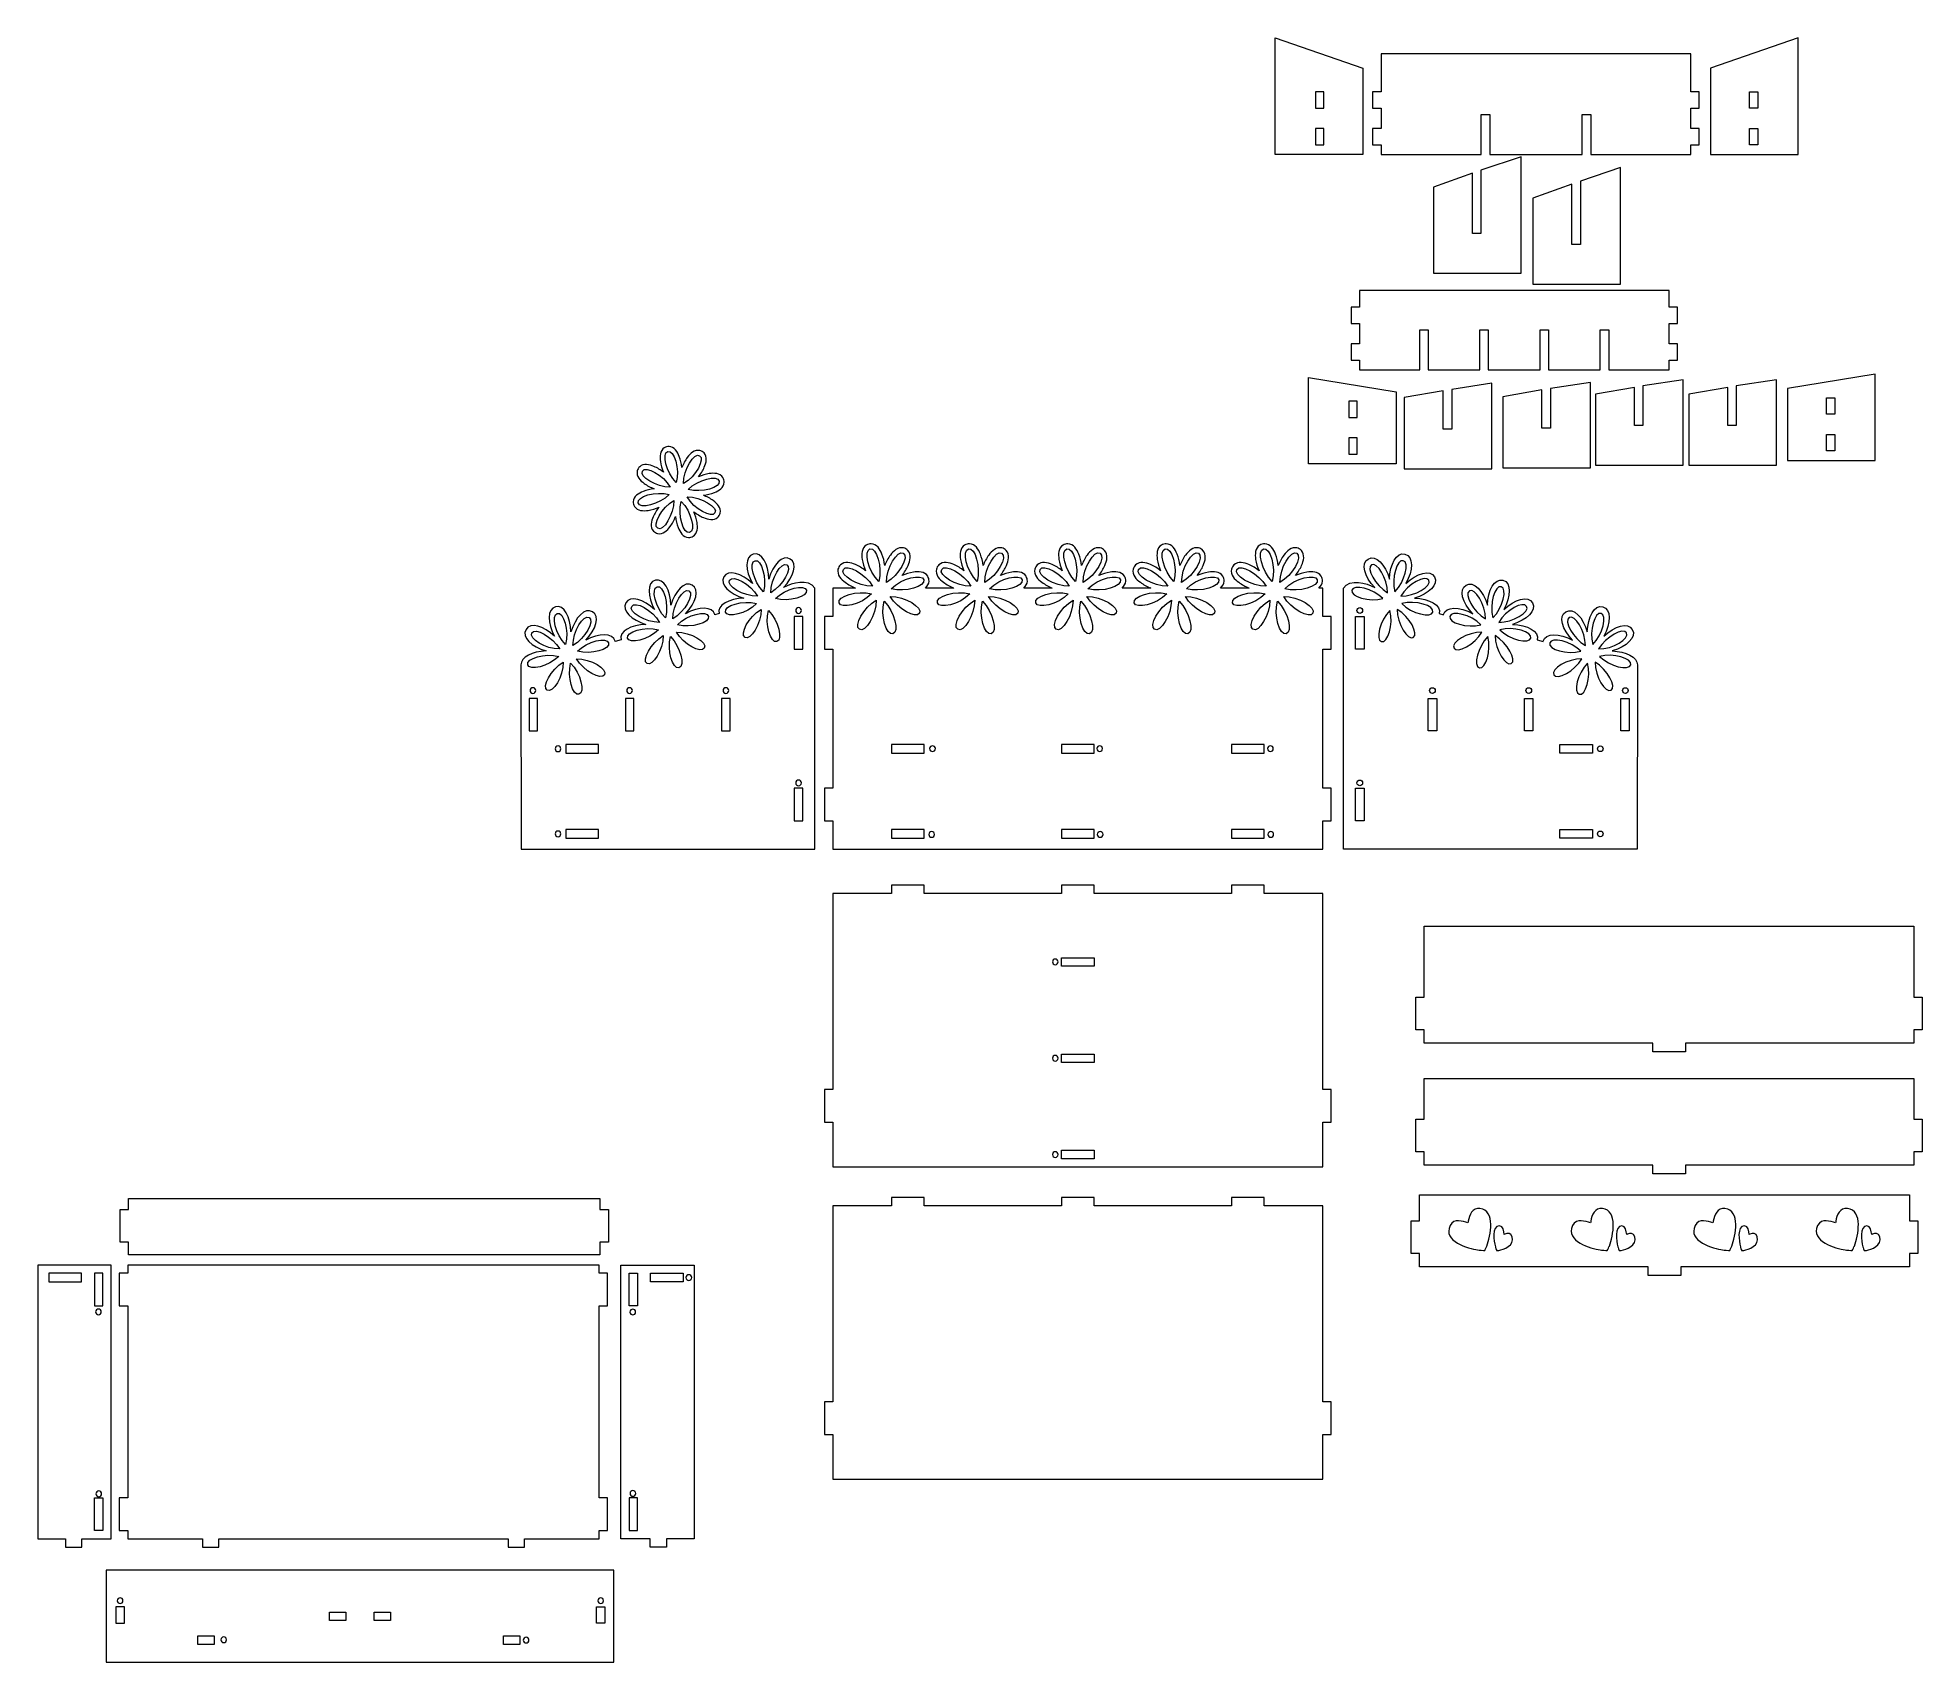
# Model space of a CAD drawing. Header units: inches. Extents: x -27.3 to 18.2, y -33.1 to 6.1.
import ezdxf

# ---------------------------------------------------------------- set-up
doc = ezdxf.new("R2010")
doc.units = ezdxf.units.IN
doc.header["$MEASUREMENT"] = 0
doc.layers.add('Layer 1', color=7, linetype='Continuous')

msp = doc.modelspace()

# ---------------------------------------------------------------- linework, layer by layer
at = {"layer": 'Layer 1', "color": 250, "lineweight": 18}
for points, knots in [([(4.701, 5.363), (4.701, 5.363), (2.586, 6.1), (2.586, 6.1), (2.586, 6.1), (2.586, 6.1), (2.586, 3.287), (2.586, 3.287), (2.586, 3.287), (2.586, 3.287), (4.701, 3.287), (4.701, 3.287), (4.701, 3.287), (4.701, 3.287), (4.701, 5.363), (4.701, 5.363)], [0, 0, 0, 0, 0.2, 0.2, 0.2, 0.2, 0.4, 0.4, 0.4, 0.4, 0.6, 0.6, 0.6, 0.6, 1, 1, 1, 1]), ([(13.077, 5.363), (13.077, 5.363), (15.192, 6.1), (15.192, 6.1), (15.192, 6.1), (15.192, 6.1), (15.192, 3.287), (15.192, 3.287), (15.192, 3.287), (15.192, 3.287), (13.077, 3.287), (13.077, 3.287), (13.077, 3.287), (13.077, 3.287), (13.077, 5.363), (13.077, 5.363)], [0, 0, 0, 0, 0.2, 0.2, 0.2, 0.2, 0.4, 0.4, 0.4, 0.4, 0.6, 0.6, 0.6, 0.6, 1, 1, 1, 1]), ([(5.139, 5.707), (5.139, 5.707), (12.604, 5.707), (12.604, 5.707), (12.604, 5.707), (12.604, 5.707), (12.604, 4.798), (12.604, 4.798), (12.604, 4.798), (12.604, 4.798), (12.808, 4.798), (12.808, 4.798), (12.808, 4.798), (12.808, 4.798), (12.808, 4.404), (12.808, 4.404), (12.808, 4.404), (12.808, 4.404), (12.604, 4.404), (12.604, 4.404), (12.604, 4.404), (12.604, 4.404), (12.604, 3.912), (12.604, 3.912), (12.604, 3.912), (12.604, 3.912), (12.808, 3.912), (12.808, 3.912), (12.808, 3.912), (12.808, 3.912), (12.808, 3.519), (12.808, 3.519), (12.808, 3.519), (12.808, 3.519), (12.604, 3.519), (12.604, 3.519), (12.604, 3.519), (12.604, 3.519), (12.604, 3.287), (12.604, 3.287), (12.604, 3.287), (10.37, 3.287), (11.719, 3.287), (10.194, 3.287), (10.194, 3.287), (10.194, 3.287), (10.194, 4.247), (10.194, 4.247), (10.194, 4.247), (10.194, 4.247), (9.989, 4.247), (9.989, 4.247), (9.989, 4.247), (9.989, 4.247), (9.989, 3.287), (9.989, 3.287), (9.989, 3.287), (7.964, 3.287), (8.362, 3.287), (7.758, 3.287), (7.758, 3.287), (7.758, 3.287), (7.758, 4.247), (7.758, 4.247), (7.758, 4.247), (7.758, 4.247), (7.553, 4.247), (7.553, 4.247), (7.553, 4.247), (7.553, 4.247), (7.553, 3.287), (7.553, 3.287), (7.553, 3.287), (7.553, 3.287), (5.139, 3.287), (5.139, 3.287), (5.139, 3.287), (5.139, 3.287), (5.139, 3.519), (5.139, 3.519), (5.139, 3.519), (5.139, 3.519), (4.934, 3.519), (4.934, 3.519), (4.934, 3.519), (4.934, 3.519), (4.934, 3.912), (4.934, 3.912), (4.934, 3.912), (4.934, 3.912), (5.139, 3.912), (5.139, 3.912), (5.139, 3.912), (5.139, 3.912), (5.139, 4.404), (5.139, 4.404), (5.139, 4.404), (5.139, 4.404), (4.934, 4.404), (4.934, 4.404), (4.934, 4.404), (4.934, 4.404), (4.934, 4.798), (4.934, 4.798), (4.934, 4.798), (4.934, 4.798), (5.139, 4.798), (5.139, 4.798), (5.139, 4.798), (5.139, 4.798), (5.139, 5.707), (5.139, 5.707)], [0, 0, 0, 0, 0.034483, 0.034483, 0.034483, 0.034483, 0.068966, 0.068966, 0.068966, 0.068966, 0.103448, 0.103448, 0.103448, 0.103448, 0.137931, 0.137931, 0.137931, 0.137931, 0.172414, 0.172414, 0.172414, 0.172414, 0.206897, 0.206897, 0.206897, 0.206897, 0.241379, 0.241379, 0.241379, 0.241379, 0.275862, 0.275862, 0.275862, 0.275862, 0.310345, 0.310345, 0.310345, 0.310345, 0.344828, 0.344828, 0.344828, 0.344828, 0.37931, 0.37931, 0.37931, 0.37931, 0.413793, 0.413793, 0.413793, 0.413793, 0.448276, 0.448276, 0.448276, 0.448276, 0.482759, 0.482759, 0.482759, 0.482759, 0.517241, 0.517241, 0.517241, 0.517241, 0.551724, 0.551724, 0.551724, 0.551724, 0.586207, 0.586207, 0.586207, 0.586207, 0.62069, 0.62069, 0.62069, 0.62069, 0.655172, 0.655172, 0.655172, 0.655172, 0.689655, 0.689655, 0.689655, 0.689655, 0.724138, 0.724138, 0.724138, 0.724138, 0.758621, 0.758621, 0.758621, 0.758621, 0.793103, 0.793103, 0.793103, 0.793103, 0.827586, 0.827586, 0.827586, 0.827586, 0.862069, 0.862069, 0.862069, 0.862069, 0.896552, 0.896552, 0.896552, 0.896552, 0.931034, 0.931034, 0.931034, 0.931034, 1, 1, 1, 1]), ([(3.555, 4.798), (3.555, 4.798), (3.76, 4.798), (3.76, 4.798), (3.76, 4.798), (3.76, 4.798), (3.76, 4.404), (3.76, 4.404), (3.76, 4.404), (3.76, 4.404), (3.555, 4.404), (3.555, 4.404), (3.555, 4.404), (3.555, 4.404), (3.555, 4.798), (3.555, 4.798)], [0, 0, 0, 0, 0.2, 0.2, 0.2, 0.2, 0.4, 0.4, 0.4, 0.4, 0.6, 0.6, 0.6, 0.6, 1, 1, 1, 1]), ([(14.223, 4.798), (14.223, 4.798), (14.018, 4.798), (14.018, 4.798), (14.018, 4.798), (14.018, 4.798), (14.018, 4.404), (14.018, 4.404), (14.018, 4.404), (14.018, 4.404), (14.223, 4.404), (14.223, 4.404), (14.223, 4.404), (14.223, 4.404), (14.223, 4.798), (14.223, 4.798)], [0, 0, 0, 0, 0.2, 0.2, 0.2, 0.2, 0.4, 0.4, 0.4, 0.4, 0.6, 0.6, 0.6, 0.6, 1, 1, 1, 1]), ([(3.555, 3.912), (3.555, 3.912), (3.76, 3.912), (3.76, 3.912), (3.76, 3.912), (3.76, 3.912), (3.76, 3.519), (3.76, 3.519), (3.76, 3.519), (3.76, 3.519), (3.555, 3.519), (3.555, 3.519), (3.555, 3.519), (3.555, 3.519), (3.555, 3.912), (3.555, 3.912)], [0, 0, 0, 0, 0.2, 0.2, 0.2, 0.2, 0.4, 0.4, 0.4, 0.4, 0.6, 0.6, 0.6, 0.6, 1, 1, 1, 1]), ([(14.223, 3.912), (14.223, 3.912), (14.018, 3.912), (14.018, 3.912), (14.018, 3.912), (14.018, 3.912), (14.018, 3.519), (14.018, 3.519), (14.018, 3.519), (14.018, 3.519), (14.223, 3.519), (14.223, 3.519), (14.223, 3.519), (14.223, 3.519), (14.223, 3.912), (14.223, 3.912)], [0, 0, 0, 0, 0.2, 0.2, 0.2, 0.2, 0.4, 0.4, 0.4, 0.4, 0.6, 0.6, 0.6, 0.6, 1, 1, 1, 1]), ([(4.618, 0.005), (4.618, 0.005), (12.083, 0.005), (12.083, 0.005), (12.083, 0.005), (12.083, 0.005), (12.083, -0.397), (12.083, -0.397), (12.083, -0.397), (12.083, -0.397), (12.288, -0.397), (12.288, -0.397), (12.288, -0.397), (12.288, -0.397), (12.288, -0.791), (12.288, -0.791), (12.288, -0.791), (12.288, -0.791), (12.083, -0.791), (12.083, -0.791), (12.083, -0.791), (12.083, -0.791), (12.083, -1.282), (12.083, -1.282), (12.083, -1.282), (12.083, -1.282), (12.288, -1.282), (12.288, -1.282), (12.288, -1.282), (12.288, -1.282), (12.288, -1.676), (12.288, -1.676), (12.288, -1.676), (12.288, -1.676), (12.083, -1.676), (12.083, -1.676), (12.083, -1.676), (12.083, -1.676), (12.083, -1.907), (12.083, -1.907), (12.083, -1.907), (12.083, -1.907), (10.628, -1.907), (10.628, -1.907), (10.628, -1.907), (10.628, -1.907), (10.628, -0.947), (10.628, -0.947), (10.628, -0.947), (10.628, -0.947), (10.423, -0.947), (10.423, -0.947), (10.423, -0.947), (10.423, -0.947), (10.423, -1.907), (10.423, -1.907), (10.423, -1.907), (10.423, -1.907), (9.177, -1.907), (9.177, -1.907), (9.177, -1.907), (9.177, -1.907), (9.177, -0.947), (9.177, -0.947), (9.177, -0.947), (9.177, -0.947), (8.972, -0.947), (8.972, -0.947), (8.972, -0.947), (8.972, -0.947), (8.972, -1.907), (8.972, -1.907), (8.972, -1.907), (8.972, -1.907), (7.724, -1.907), (7.724, -1.907), (7.724, -1.907), (7.724, -1.907), (7.724, -0.947), (7.724, -0.947), (7.724, -0.947), (7.724, -0.947), (7.519, -0.947), (7.519, -0.947), (7.519, -0.947), (7.519, -0.947), (7.519, -1.907), (7.519, -1.907), (7.519, -1.907), (7.519, -1.907), (6.276, -1.907), (6.276, -1.907), (6.276, -1.907), (6.276, -1.907), (6.276, -0.947), (6.276, -0.947), (6.276, -0.947), (6.276, -0.947), (6.072, -0.947), (6.072, -0.947), (6.072, -0.947), (6.072, -0.947), (6.072, -1.907), (6.072, -1.907), (6.072, -1.907), (6.072, -1.907), (4.618, -1.907), (4.618, -1.907), (4.618, -1.907), (4.618, -1.907), (4.618, -1.676), (4.618, -1.676), (4.618, -1.676), (4.618, -1.676), (4.414, -1.676), (4.414, -1.676), (4.414, -1.676), (4.414, -1.676), (4.414, -1.282), (4.414, -1.282), (4.414, -1.282), (4.414, -1.282), (4.618, -1.282), (4.618, -1.282), (4.618, -1.282), (4.618, -1.282), (4.618, -0.791), (4.618, -0.791), (4.618, -0.791), (4.618, -0.791), (4.414, -0.791), (4.414, -0.791), (4.414, -0.791), (4.414, -0.791), (4.414, -0.397), (4.414, -0.397), (4.414, -0.397), (4.414, -0.397), (4.618, -0.397), (4.618, -0.397), (4.618, -0.397), (4.618, -0.397), (4.618, 0.005), (4.618, 0.005)], [0, 0, 0, 0, 0.027027, 0.027027, 0.027027, 0.027027, 0.054054, 0.054054, 0.054054, 0.054054, 0.081081, 0.081081, 0.081081, 0.081081, 0.108108, 0.108108, 0.108108, 0.108108, 0.135135, 0.135135, 0.135135, 0.135135, 0.162162, 0.162162, 0.162162, 0.162162, 0.189189, 0.189189, 0.189189, 0.189189, 0.216216, 0.216216, 0.216216, 0.216216, 0.243243, 0.243243, 0.243243, 0.243243, 0.27027, 0.27027, 0.27027, 0.27027, 0.297297, 0.297297, 0.297297, 0.297297, 0.324324, 0.324324, 0.324324, 0.324324, 0.351351, 0.351351, 0.351351, 0.351351, 0.378378, 0.378378, 0.378378, 0.378378, 0.405405, 0.405405, 0.405405, 0.405405, 0.432432, 0.432432, 0.432432, 0.432432, 0.459459, 0.459459, 0.459459, 0.459459, 0.486486, 0.486486, 0.486486, 0.486486, 0.513514, 0.513514, 0.513514, 0.513514, 0.540541, 0.540541, 0.540541, 0.540541, 0.567568, 0.567568, 0.567568, 0.567568, 0.594595, 0.594595, 0.594595, 0.594595, 0.621622, 0.621622, 0.621622, 0.621622, 0.648649, 0.648649, 0.648649, 0.648649, 0.675676, 0.675676, 0.675676, 0.675676, 0.702703, 0.702703, 0.702703, 0.702703, 0.72973, 0.72973, 0.72973, 0.72973, 0.756757, 0.756757, 0.756757, 0.756757, 0.783784, 0.783784, 0.783784, 0.783784, 0.810811, 0.810811, 0.810811, 0.810811, 0.837838, 0.837838, 0.837838, 0.837838, 0.864865, 0.864865, 0.864865, 0.864865, 0.891892, 0.891892, 0.891892, 0.891892, 0.918919, 0.918919, 0.918919, 0.918919, 0.945946, 0.945946, 0.945946, 0.945946, 1, 1, 1, 1]), ([(5.506, -2.439), (5.506, -2.439), (3.392, -2.096), (3.392, -2.096), (3.392, -2.096), (3.392, -2.096), (3.392, -4.172), (3.392, -4.172), (3.392, -4.172), (3.392, -4.172), (5.506, -4.172), (5.506, -4.172), (5.506, -4.172), (5.506, -4.172), (5.506, -2.439), (5.506, -2.439)], [0, 0, 0, 0, 0.2, 0.2, 0.2, 0.2, 0.4, 0.4, 0.4, 0.4, 0.6, 0.6, 0.6, 0.6, 1, 1, 1, 1]), ([(14.936, -2.358), (14.936, -2.358), (17.05, -2.015), (17.05, -2.015), (17.05, -2.015), (17.05, -2.015), (17.05, -4.091), (17.05, -4.091), (17.05, -4.091), (17.05, -4.091), (14.936, -4.091), (14.936, -4.091), (14.936, -4.091), (14.936, -4.091), (14.936, -2.358), (14.936, -2.358)], [0, 0, 0, 0, 0.2, 0.2, 0.2, 0.2, 0.4, 0.4, 0.4, 0.4, 0.6, 0.6, 0.6, 0.6, 1, 1, 1, 1]), ([(4.36, -2.662), (4.36, -2.662), (4.565, -2.662), (4.565, -2.662), (4.565, -2.662), (4.565, -2.662), (4.565, -3.056), (4.565, -3.056), (4.565, -3.056), (4.565, -3.056), (4.36, -3.056), (4.36, -3.056), (4.36, -3.056), (4.36, -3.056), (4.36, -2.662), (4.36, -2.662)], [0, 0, 0, 0, 0.2, 0.2, 0.2, 0.2, 0.4, 0.4, 0.4, 0.4, 0.6, 0.6, 0.6, 0.6, 1, 1, 1, 1]), ([(16.082, -2.581), (16.082, -2.581), (15.877, -2.581), (15.877, -2.581), (15.877, -2.581), (15.877, -2.581), (15.877, -2.975), (15.877, -2.975), (15.877, -2.975), (15.877, -2.975), (16.082, -2.975), (16.082, -2.975), (16.082, -2.975), (16.082, -2.975), (16.082, -2.581), (16.082, -2.581)], [0, 0, 0, 0, 0.2, 0.2, 0.2, 0.2, 0.4, 0.4, 0.4, 0.4, 0.6, 0.6, 0.6, 0.6, 1, 1, 1, 1]), ([(4.36, -3.548), (4.36, -3.548), (4.565, -3.548), (4.565, -3.548), (4.565, -3.548), (4.565, -3.548), (4.565, -3.941), (4.565, -3.941), (4.565, -3.941), (4.565, -3.941), (4.36, -3.941), (4.36, -3.941), (4.36, -3.941), (4.36, -3.941), (4.36, -3.548), (4.36, -3.548)], [0, 0, 0, 0, 0.2, 0.2, 0.2, 0.2, 0.4, 0.4, 0.4, 0.4, 0.6, 0.6, 0.6, 0.6, 1, 1, 1, 1]), ([(16.082, -3.466), (16.082, -3.466), (15.877, -3.466), (15.877, -3.466), (15.877, -3.466), (15.877, -3.466), (15.877, -3.86), (15.877, -3.86), (15.877, -3.86), (15.877, -3.86), (16.082, -3.86), (16.082, -3.86), (16.082, -3.86), (16.082, -3.86), (16.082, -3.466), (16.082, -3.466)], [0, 0, 0, 0, 0.2, 0.2, 0.2, 0.2, 0.4, 0.4, 0.4, 0.4, 0.6, 0.6, 0.6, 0.6, 1, 1, 1, 1]), ([(-11.321, -4.488), (-11.237, -4.452), (-11.147, -4.424), (-11.06, -4.411), (-11.06, -4.411), (-10.947, -4.394), (-10.798, -4.396), (-10.729, -4.506), (-10.729, -4.506), (-10.719, -4.523), (-10.711, -4.541), (-10.706, -4.56), (-10.706, -4.56), (-10.701, -4.579), (-10.698, -4.599), (-10.699, -4.619), (-10.699, -4.619), (-10.703, -4.748), (-10.831, -4.825), (-10.937, -4.867), (-10.937, -4.867), (-11.019, -4.899), (-11.111, -4.92), (-11.202, -4.931), (-11.202, -4.931), (-11.117, -4.965), (-11.034, -5.008), (-10.963, -5.061), (-10.963, -5.061), (-10.87, -5.128), (-10.767, -5.236), (-10.796, -5.362), (-10.796, -5.362), (-10.8, -5.381), (-10.808, -5.399), (-10.818, -5.416), (-10.818, -5.416), (-10.828, -5.434), (-10.84, -5.45), (-10.854, -5.463), (-10.854, -5.463), (-10.949, -5.551), (-11.093, -5.516), (-11.198, -5.47), (-11.198, -5.47), (-11.279, -5.435), (-11.359, -5.385), (-11.431, -5.328), (-11.431, -5.328), (-11.394, -5.412), (-11.366, -5.502), (-11.353, -5.589), (-11.353, -5.589), (-11.336, -5.702), (-11.339, -5.851), (-11.448, -5.92), (-11.448, -5.92), (-11.465, -5.93), (-11.483, -5.938), (-11.503, -5.943), (-11.503, -5.943), (-11.522, -5.948), (-11.541, -5.951), (-11.561, -5.95), (-11.561, -5.95), (-11.69, -5.946), (-11.767, -5.818), (-11.809, -5.712), (-11.809, -5.712), (-11.842, -5.63), (-11.863, -5.538), (-11.873, -5.447), (-11.873, -5.447), (-11.907, -5.533), (-11.951, -5.616), (-12.003, -5.687), (-12.003, -5.687), (-12.071, -5.779), (-12.178, -5.882), (-12.304, -5.853), (-12.304, -5.853), (-12.323, -5.849), (-12.342, -5.841), (-12.359, -5.831), (-12.359, -5.831), (-12.376, -5.822), (-12.392, -5.809), (-12.405, -5.795), (-12.405, -5.795), (-12.494, -5.701), (-12.458, -5.556), (-12.412, -5.451), (-12.412, -5.451), (-12.377, -5.37), (-12.327, -5.29), (-12.271, -5.219), (-12.271, -5.219), (-12.354, -5.255), (-12.444, -5.283), (-12.531, -5.296), (-12.531, -5.296), (-12.644, -5.313), (-12.794, -5.31), (-12.862, -5.201), (-12.862, -5.201), (-12.873, -5.184), (-12.88, -5.166), (-12.885, -5.147), (-12.885, -5.147), (-12.891, -5.128), (-12.893, -5.108), (-12.893, -5.088), (-12.893, -5.088), (-12.888, -4.959), (-12.761, -4.882), (-12.654, -4.84), (-12.654, -4.84), (-12.572, -4.808), (-12.481, -4.787), (-12.39, -4.776), (-12.39, -4.776), (-12.475, -4.742), (-12.558, -4.698), (-12.629, -4.646), (-12.629, -4.646), (-12.721, -4.579), (-12.824, -4.471), (-12.796, -4.345), (-12.796, -4.345), (-12.791, -4.326), (-12.784, -4.307), (-12.773, -4.291), (-12.773, -4.291), (-12.764, -4.273), (-12.752, -4.257), (-12.737, -4.244), (-12.737, -4.244), (-12.643, -4.156), (-12.498, -4.191), (-12.393, -4.237), (-12.393, -4.237), (-12.312, -4.272), (-12.233, -4.322), (-12.161, -4.379), (-12.161, -4.379), (-12.197, -4.295), (-12.225, -4.205), (-12.238, -4.118), (-12.238, -4.118), (-12.256, -4.005), (-12.253, -3.856), (-12.143, -3.787), (-12.143, -3.787), (-12.127, -3.777), (-12.108, -3.769), (-12.089, -3.764), (-12.089, -3.764), (-12.07, -3.759), (-12.05, -3.756), (-12.03, -3.757), (-12.03, -3.757), (-11.901, -3.761), (-11.824, -3.889), (-11.782, -3.995), (-11.782, -3.995), (-11.75, -4.077), (-11.729, -4.169), (-11.718, -4.26), (-11.718, -4.26), (-11.685, -4.174), (-11.641, -4.091), (-11.589, -4.02), (-11.589, -4.02), (-11.521, -3.928), (-11.413, -3.825), (-11.288, -3.854), (-11.288, -3.854), (-11.268, -3.858), (-11.25, -3.866), (-11.233, -3.876), (-11.233, -3.876), (-11.215, -3.885), (-11.2, -3.898), (-11.186, -3.912), (-11.186, -3.912), (-11.098, -4.006), (-11.133, -4.151), (-11.179, -4.256), (-11.179, -4.256), (-11.214, -4.337), (-11.264, -4.416), (-11.321, -4.488)], [0, 0, 0, 0, 0.020408, 0.020408, 0.020408, 0.020408, 0.040816, 0.040816, 0.040816, 0.040816, 0.061224, 0.061224, 0.061224, 0.061224, 0.081633, 0.081633, 0.081633, 0.081633, 0.102041, 0.102041, 0.102041, 0.102041, 0.122449, 0.122449, 0.122449, 0.122449, 0.142857, 0.142857, 0.142857, 0.142857, 0.163265, 0.163265, 0.163265, 0.163265, 0.183673, 0.183673, 0.183673, 0.183673, 0.204082, 0.204082, 0.204082, 0.204082, 0.22449, 0.22449, 0.22449, 0.22449, 0.244898, 0.244898, 0.244898, 0.244898, 0.265306, 0.265306, 0.265306, 0.265306, 0.285714, 0.285714, 0.285714, 0.285714, 0.306122, 0.306122, 0.306122, 0.306122, 0.326531, 0.326531, 0.326531, 0.326531, 0.346939, 0.346939, 0.346939, 0.346939, 0.367347, 0.367347, 0.367347, 0.367347, 0.387755, 0.387755, 0.387755, 0.387755, 0.408163, 0.408163, 0.408163, 0.408163, 0.428571, 0.428571, 0.428571, 0.428571, 0.44898, 0.44898, 0.44898, 0.44898, 0.469388, 0.469388, 0.469388, 0.469388, 0.489796, 0.489796, 0.489796, 0.489796, 0.510204, 0.510204, 0.510204, 0.510204, 0.530612, 0.530612, 0.530612, 0.530612, 0.55102, 0.55102, 0.55102, 0.55102, 0.571429, 0.571429, 0.571429, 0.571429, 0.591837, 0.591837, 0.591837, 0.591837, 0.612245, 0.612245, 0.612245, 0.612245, 0.632653, 0.632653, 0.632653, 0.632653, 0.653061, 0.653061, 0.653061, 0.653061, 0.673469, 0.673469, 0.673469, 0.673469, 0.693878, 0.693878, 0.693878, 0.693878, 0.714286, 0.714286, 0.714286, 0.714286, 0.734694, 0.734694, 0.734694, 0.734694, 0.755102, 0.755102, 0.755102, 0.755102, 0.77551, 0.77551, 0.77551, 0.77551, 0.795918, 0.795918, 0.795918, 0.795918, 0.816327, 0.816327, 0.816327, 0.816327, 0.836735, 0.836735, 0.836735, 0.836735, 0.857143, 0.857143, 0.857143, 0.857143, 0.877551, 0.877551, 0.877551, 0.877551, 0.897959, 0.897959, 0.897959, 0.897959, 0.918367, 0.918367, 0.918367, 0.918367, 0.938776, 0.938776, 0.938776, 0.938776, 0.959184, 0.959184, 0.959184, 0.959184, 1, 1, 1, 1]), ([(-12.058, -3.878), (-12.212, -3.91), (-12.099, -4.393), (-11.857, -4.627), (-11.857, -4.627), (-11.765, -4.303), (-11.91, -3.829), (-12.058, -3.878)], [0, 0, 0, 0, 0.333333, 0.333333, 0.333333, 0.333333, 1, 1, 1, 1]), ([(-11.292, -3.978), (-11.423, -3.892), (-11.684, -4.313), (-11.678, -4.65), (-11.678, -4.65), (-11.385, -4.486), (-11.152, -4.048), (-11.292, -3.978)], [0, 0, 0, 0, 0.333333, 0.333333, 0.333333, 0.333333, 1, 1, 1, 1]), ([(-12.671, -4.349), (-12.757, -4.48), (-12.336, -4.742), (-11.999, -4.736), (-11.999, -4.736), (-12.163, -4.442), (-12.601, -4.209), (-12.671, -4.349)], [0, 0, 0, 0, 0.333333, 0.333333, 0.333333, 0.333333, 1, 1, 1, 1]), ([(-10.821, -4.591), (-10.852, -4.438), (-11.335, -4.55), (-11.569, -4.792), (-11.569, -4.792), (-11.245, -4.884), (-10.771, -4.74), (-10.821, -4.591)], [0, 0, 0, 0, 0.333333, 0.333333, 0.333333, 0.333333, 1, 1, 1, 1]), ([(-12.771, -5.116), (-12.739, -5.269), (-12.256, -5.157), (-12.023, -4.915), (-12.023, -4.915), (-12.346, -4.822), (-12.821, -4.967), (-12.771, -5.116)], [0, 0, 0, 0, 0.333333, 0.333333, 0.333333, 0.333333, 1, 1, 1, 1]), ([(-10.921, -5.357), (-10.834, -5.227), (-11.256, -4.965), (-11.592, -4.971), (-11.592, -4.971), (-11.428, -5.265), (-10.991, -5.498), (-10.921, -5.357)], [0, 0, 0, 0, 0.333333, 0.333333, 0.333333, 0.333333, 1, 1, 1, 1]), ([(-12.3, -5.729), (-12.169, -5.815), (-11.907, -5.393), (-11.913, -5.057), (-11.913, -5.057), (-12.207, -5.221), (-12.44, -5.659), (-12.3, -5.729)], [0, 0, 0, 0, 0.333333, 0.333333, 0.333333, 0.333333, 1, 1, 1, 1]), ([(-11.533, -5.829), (-11.38, -5.797), (-11.493, -5.314), (-11.735, -5.08), (-11.735, -5.08), (-11.827, -5.404), (-11.682, -5.878), (-11.533, -5.829)], [0, 0, 0, 0, 0.333333, 0.333333, 0.333333, 0.333333, 1, 1, 1, 1]), ([(-8.511, -7.169), (-8.511, -7.169), (-8.511, -13.468), (-8.511, -13.468), (-8.511, -13.468), (-8.511, -13.468), (-15.597, -13.468), (-15.597, -13.468), (-15.597, -13.468), (-15.597, -13.468), (-15.6, -9.021), (-15.6, -9.021), (-15.6, -9.021), (-15.6, -8.837), (-15.326, -8.693), (-14.994, -8.686), (-14.994, -8.686), (-15.335, -8.588), (-15.59, -8.35), (-15.477, -8.171), (-15.477, -8.171), (-15.379, -7.984), (-15.045, -8.084), (-14.789, -8.331), (-14.789, -8.331), (-14.961, -8.02), (-14.973, -7.671), (-14.766, -7.625), (-14.766, -7.625), (-14.565, -7.561), (-14.4, -7.869), (-14.393, -8.224), (-14.393, -8.224), (-14.295, -7.882), (-14.057, -7.628), (-13.878, -7.741), (-13.878, -7.741), (-13.69, -7.839), (-13.791, -8.173), (-14.037, -8.429), (-14.037, -8.429), (-13.727, -8.256), (-13.378, -8.245), (-13.332, -8.451), (-13.332, -8.451), (-13.331, -8.452), (-13.331, -8.453), (-13.331, -8.454), (-13.331, -8.454), (-13.331, -8.454), (-13.185, -8.415), (-13.185, -8.415), (-13.185, -8.415), (-13.245, -8.215), (-12.939, -8.051), (-12.586, -8.044), (-12.586, -8.044), (-12.927, -7.946), (-13.182, -7.708), (-13.068, -7.529), (-13.068, -7.529), (-12.971, -7.342), (-12.637, -7.443), (-12.381, -7.689), (-12.381, -7.689), (-12.553, -7.378), (-12.565, -7.029), (-12.358, -6.983), (-12.358, -6.983), (-12.156, -6.919), (-11.992, -7.227), (-11.985, -7.582), (-11.985, -7.582), (-11.887, -7.241), (-11.649, -6.986), (-11.47, -7.099), (-11.47, -7.099), (-11.282, -7.197), (-11.383, -7.531), (-11.629, -7.787), (-11.629, -7.787), (-11.318, -7.615), (-10.97, -7.603), (-10.924, -7.809), (-10.924, -7.809), (-10.923, -7.81), (-10.923, -7.811), (-10.923, -7.812), (-10.923, -7.812), (-10.923, -7.812), (-10.824, -7.786), (-10.824, -7.786), (-10.824, -7.786), (-10.884, -7.585), (-10.578, -7.422), (-10.224, -7.415), (-10.224, -7.415), (-10.566, -7.317), (-10.821, -7.079), (-10.707, -6.9), (-10.707, -6.9), (-10.61, -6.712), (-10.276, -6.813), (-10.02, -7.059), (-10.02, -7.059), (-10.192, -6.749), (-10.204, -6.4), (-9.997, -6.354), (-9.997, -6.354), (-9.795, -6.29), (-9.63, -6.598), (-9.623, -6.953), (-9.623, -6.953), (-9.526, -6.611), (-9.287, -6.356), (-9.109, -6.47), (-9.109, -6.47), (-8.921, -6.567), (-9.022, -6.901), (-9.268, -7.158), (-9.268, -7.158), (-9.064, -7.044), (-8.674, -6.934), (-8.511, -7.169)], [0, 0, 0, 0, 0.03125, 0.03125, 0.03125, 0.03125, 0.0625, 0.0625, 0.0625, 0.0625, 0.09375, 0.09375, 0.09375, 0.09375, 0.125, 0.125, 0.125, 0.125, 0.15625, 0.15625, 0.15625, 0.15625, 0.1875, 0.1875, 0.1875, 0.1875, 0.21875, 0.21875, 0.21875, 0.21875, 0.25, 0.25, 0.25, 0.25, 0.28125, 0.28125, 0.28125, 0.28125, 0.3125, 0.3125, 0.3125, 0.3125, 0.34375, 0.34375, 0.34375, 0.34375, 0.375, 0.375, 0.375, 0.375, 0.40625, 0.40625, 0.40625, 0.40625, 0.4375, 0.4375, 0.4375, 0.4375, 0.46875, 0.46875, 0.46875, 0.46875, 0.5, 0.5, 0.5, 0.5, 0.53125, 0.53125, 0.53125, 0.53125, 0.5625, 0.5625, 0.5625, 0.5625, 0.59375, 0.59375, 0.59375, 0.59375, 0.625, 0.625, 0.625, 0.625, 0.65625, 0.65625, 0.65625, 0.65625, 0.6875, 0.6875, 0.6875, 0.6875, 0.71875, 0.71875, 0.71875, 0.71875, 0.75, 0.75, 0.75, 0.75, 0.78125, 0.78125, 0.78125, 0.78125, 0.8125, 0.8125, 0.8125, 0.8125, 0.84375, 0.84375, 0.84375, 0.84375, 0.875, 0.875, 0.875, 0.875, 0.90625, 0.90625, 0.90625, 0.90625, 0.9375, 0.9375, 0.9375, 0.9375, 1, 1, 1, 1]), ([(-6.412, -6.866), (-6.324, -6.828), (-6.23, -6.799), (-6.139, -6.785), (-6.139, -6.785), (-6.021, -6.767), (-5.865, -6.77), (-5.793, -6.884), (-5.793, -6.884), (-5.782, -6.902), (-5.774, -6.921), (-5.769, -6.941), (-5.769, -6.941), (-5.763, -6.961), (-5.76, -6.982), (-5.761, -7.003), (-5.761, -7.003), (-5.763, -7.071), (-5.799, -7.126), (-5.849, -7.169), (-5.849, -7.169), (-5.849, -7.169), (-5.178, -7.169), (-5.178, -7.169), (-5.178, -7.169), (-5.172, -7.168), (-5.166, -7.168), (-5.159, -7.167), (-5.159, -7.167), (-5.248, -7.132), (-5.335, -7.086), (-5.41, -7.031), (-5.41, -7.031), (-5.506, -6.96), (-5.615, -6.848), (-5.584, -6.716), (-5.584, -6.716), (-5.58, -6.696), (-5.572, -6.676), (-5.561, -6.659), (-5.561, -6.659), (-5.551, -6.64), (-5.538, -6.624), (-5.523, -6.61), (-5.523, -6.61), (-5.425, -6.518), (-5.273, -6.555), (-5.163, -6.603), (-5.163, -6.603), (-5.078, -6.639), (-4.995, -6.692), (-4.92, -6.751), (-4.92, -6.751), (-4.958, -6.663), (-4.987, -6.569), (-5.001, -6.478), (-5.001, -6.478), (-5.019, -6.36), (-5.016, -6.203), (-4.902, -6.132), (-4.902, -6.132), (-4.884, -6.121), (-4.865, -6.113), (-4.845, -6.108), (-4.845, -6.108), (-4.825, -6.102), (-4.804, -6.099), (-4.783, -6.1), (-4.783, -6.1), (-4.648, -6.104), (-4.567, -6.238), (-4.523, -6.349), (-4.523, -6.349), (-4.49, -6.435), (-4.468, -6.531), (-4.456, -6.626), (-4.456, -6.626), (-4.421, -6.537), (-4.375, -6.45), (-4.321, -6.376), (-4.321, -6.376), (-4.25, -6.279), (-4.137, -6.171), (-4.006, -6.201), (-4.006, -6.201), (-3.985, -6.206), (-3.966, -6.214), (-3.948, -6.225), (-3.948, -6.225), (-3.93, -6.235), (-3.913, -6.247), (-3.899, -6.262), (-3.899, -6.262), (-3.807, -6.361), (-3.844, -6.513), (-3.892, -6.623), (-3.892, -6.623), (-3.929, -6.707), (-3.981, -6.791), (-4.041, -6.866), (-4.041, -6.866), (-3.953, -6.828), (-3.859, -6.799), (-3.768, -6.785), (-3.768, -6.785), (-3.649, -6.767), (-3.493, -6.77), (-3.421, -6.884), (-3.421, -6.884), (-3.41, -6.902), (-3.402, -6.921), (-3.397, -6.941), (-3.397, -6.941), (-3.391, -6.961), (-3.389, -6.982), (-3.389, -7.003), (-3.389, -7.003), (-3.392, -7.071), (-3.428, -7.126), (-3.477, -7.169), (-3.477, -7.169), (-3.477, -7.169), (-2.806, -7.169), (-2.806, -7.169), (-2.806, -7.169), (-2.8, -7.168), (-2.794, -7.168), (-2.788, -7.167), (-2.788, -7.167), (-2.877, -7.132), (-2.964, -7.086), (-3.038, -7.031), (-3.038, -7.031), (-3.135, -6.96), (-3.243, -6.848), (-3.213, -6.716), (-3.213, -6.716), (-3.208, -6.696), (-3.2, -6.676), (-3.189, -6.659), (-3.189, -6.659), (-3.179, -6.64), (-3.167, -6.624), (-3.151, -6.61), (-3.151, -6.61), (-3.053, -6.518), (-2.901, -6.555), (-2.791, -6.603), (-2.791, -6.603), (-2.707, -6.639), (-2.623, -6.692), (-2.548, -6.751), (-2.548, -6.751), (-2.586, -6.663), (-2.615, -6.569), (-2.629, -6.478), (-2.629, -6.478), (-2.647, -6.36), (-2.644, -6.203), (-2.53, -6.132), (-2.53, -6.132), (-2.512, -6.121), (-2.493, -6.113), (-2.473, -6.108), (-2.473, -6.108), (-2.453, -6.102), (-2.432, -6.099), (-2.411, -6.1), (-2.411, -6.1), (-2.276, -6.104), (-2.195, -6.238), (-2.152, -6.349), (-2.152, -6.349), (-2.118, -6.435), (-2.096, -6.531), (-2.085, -6.626), (-2.085, -6.626), (-2.049, -6.537), (-2.004, -6.45), (-1.949, -6.376), (-1.949, -6.376), (-1.878, -6.279), (-1.765, -6.171), (-1.634, -6.201), (-1.634, -6.201), (-1.613, -6.206), (-1.594, -6.214), (-1.576, -6.225), (-1.576, -6.225), (-1.558, -6.235), (-1.542, -6.247), (-1.527, -6.262), (-1.527, -6.262), (-1.435, -6.361), (-1.472, -6.513), (-1.52, -6.623), (-1.52, -6.623), (-1.557, -6.707), (-1.609, -6.791), (-1.669, -6.866), (-1.669, -6.866), (-1.581, -6.828), (-1.487, -6.799), (-1.396, -6.785), (-1.396, -6.785), (-1.277, -6.767), (-1.121, -6.77), (-1.049, -6.884), (-1.049, -6.884), (-1.038, -6.902), (-1.03, -6.921), (-1.025, -6.941), (-1.025, -6.941), (-1.02, -6.961), (-1.017, -6.982), (-1.018, -7.003), (-1.018, -7.003), (-1.02, -7.071), (-1.056, -7.126), (-1.105, -7.169), (-1.105, -7.169), (-1.105, -7.169), (-0.434, -7.169), (-0.434, -7.169), (-0.434, -7.169), (-0.428, -7.168), (-0.422, -7.168), (-0.416, -7.167), (-0.416, -7.167), (-0.505, -7.132), (-0.592, -7.086), (-0.666, -7.031), (-0.666, -7.031), (-0.763, -6.96), (-0.871, -6.848), (-0.841, -6.716), (-0.841, -6.716), (-0.836, -6.696), (-0.828, -6.676), (-0.817, -6.659), (-0.817, -6.659), (-0.807, -6.64), (-0.795, -6.624), (-0.78, -6.61), (-0.78, -6.61), (-0.681, -6.518), (-0.529, -6.555), (-0.419, -6.603), (-0.419, -6.603), (-0.335, -6.639), (-0.251, -6.692), (-0.176, -6.751), (-0.176, -6.751), (-0.214, -6.663), (-0.243, -6.569), (-0.257, -6.478), (-0.257, -6.478), (-0.275, -6.36), (-0.272, -6.203), (-0.158, -6.132), (-0.158, -6.132), (-0.14, -6.121), (-0.121, -6.113), (-0.101, -6.108), (-0.101, -6.108), (-0.081, -6.102), (-0.06, -6.099), (-0.04, -6.1), (-0.04, -6.1), (0.095, -6.104), (0.176, -6.238), (0.22, -6.349), (0.22, -6.349), (0.254, -6.435), (0.276, -6.531), (0.287, -6.626), (0.287, -6.626), (0.322, -6.537), (0.368, -6.45), (0.423, -6.376), (0.423, -6.376), (0.494, -6.279), (0.606, -6.171), (0.738, -6.201), (0.738, -6.201), (0.758, -6.206), (0.778, -6.214), (0.795, -6.225), (0.795, -6.225), (0.814, -6.235), (0.83, -6.247), (0.844, -6.262), (0.844, -6.262), (0.937, -6.361), (0.899, -6.513), (0.851, -6.623), (0.851, -6.623), (0.815, -6.707), (0.762, -6.791), (0.703, -6.866), (0.703, -6.866), (0.791, -6.828), (0.885, -6.799), (0.976, -6.785), (0.976, -6.785), (1.095, -6.767), (1.251, -6.77), (1.322, -6.884), (1.322, -6.884), (1.333, -6.902), (1.341, -6.921), (1.346, -6.941), (1.346, -6.941), (1.352, -6.961), (1.355, -6.982), (1.354, -7.003), (1.354, -7.003), (1.352, -7.071), (1.316, -7.126), (1.267, -7.169), (1.267, -7.169), (1.267, -7.169), (1.937, -7.169), (1.937, -7.169), (1.937, -7.169), (1.944, -7.168), (1.95, -7.168), (1.956, -7.167), (1.956, -7.167), (1.867, -7.132), (1.78, -7.086), (1.706, -7.031), (1.706, -7.031), (1.609, -6.96), (1.501, -6.848), (1.531, -6.716), (1.531, -6.716), (1.536, -6.696), (1.544, -6.676), (1.554, -6.659), (1.554, -6.659), (1.564, -6.64), (1.577, -6.624), (1.592, -6.61), (1.592, -6.61), (1.691, -6.518), (1.843, -6.555), (1.952, -6.603), (1.952, -6.603), (2.037, -6.639), (2.12, -6.692), (2.196, -6.751), (2.196, -6.751), (2.157, -6.663), (2.128, -6.569), (2.114, -6.478), (2.114, -6.478), (2.096, -6.36), (2.099, -6.203), (2.214, -6.132), (2.214, -6.132), (2.231, -6.121), (2.251, -6.113), (2.271, -6.108), (2.271, -6.108), (2.291, -6.102), (2.311, -6.099), (2.332, -6.1), (2.332, -6.1), (2.467, -6.104), (2.548, -6.238), (2.592, -6.349), (2.592, -6.349), (2.626, -6.435), (2.648, -6.531), (2.659, -6.626), (2.659, -6.626), (2.694, -6.537), (2.74, -6.45), (2.795, -6.376), (2.795, -6.376), (2.866, -6.279), (2.978, -6.171), (3.11, -6.201), (3.11, -6.201), (3.13, -6.206), (3.149, -6.214), (3.167, -6.225), (3.167, -6.225), (3.185, -6.235), (3.202, -6.247), (3.216, -6.262), (3.216, -6.262), (3.308, -6.361), (3.271, -6.513), (3.223, -6.623), (3.223, -6.623), (3.186, -6.707), (3.134, -6.791), (3.075, -6.866), (3.075, -6.866), (3.163, -6.828), (3.257, -6.799), (3.348, -6.785), (3.348, -6.785), (3.466, -6.767), (3.623, -6.77), (3.694, -6.884), (3.694, -6.884), (3.705, -6.902), (3.713, -6.921), (3.718, -6.941), (3.718, -6.941), (3.724, -6.961), (3.727, -6.982), (3.726, -7.003), (3.726, -7.003), (3.724, -7.071), (3.688, -7.126), (3.638, -7.169), (3.638, -7.169), (3.638, -7.169), (3.734, -7.169), (3.734, -7.169), (3.734, -7.169), (3.734, -7.169), (3.734, -7.856), (3.734, -7.856), (3.734, -7.856), (3.734, -7.856), (3.934, -7.856), (3.934, -7.856), (3.934, -7.856), (3.934, -7.856), (3.934, -8.643), (3.934, -8.643), (3.934, -8.643), (3.934, -8.643), (3.734, -8.643), (3.734, -8.643), (3.734, -8.643), (3.734, -8.643), (3.734, -11.995), (3.734, -11.995), (3.734, -11.995), (3.734, -11.995), (3.934, -11.995), (3.934, -11.995), (3.934, -11.995), (3.934, -11.995), (3.934, -12.782), (3.934, -12.782), (3.934, -12.782), (3.934, -12.782), (3.734, -12.782), (3.734, -12.782), (3.734, -12.782), (3.734, -12.782), (3.734, -13.468), (3.734, -13.468), (3.734, -13.468), (3.734, -13.468), (-8.077, -13.468), (-8.077, -13.468), (-8.077, -13.468), (-8.077, -13.468), (-8.077, -12.782), (-8.077, -12.782), (-8.077, -12.782), (-8.077, -12.782), (-8.278, -12.782), (-8.278, -12.782), (-8.278, -12.782), (-8.278, -12.782), (-8.278, -11.995), (-8.278, -11.995), (-8.278, -11.995), (-8.278, -11.995), (-8.077, -11.995), (-8.077, -11.995), (-8.077, -11.995), (-8.077, -11.995), (-8.077, -8.643), (-8.077, -8.643), (-8.077, -8.643), (-8.077, -8.643), (-8.278, -8.643), (-8.278, -8.643), (-8.278, -8.643), (-8.278, -8.643), (-8.278, -7.856), (-8.278, -7.856), (-8.278, -7.856), (-8.278, -7.856), (-8.077, -7.856), (-8.077, -7.856), (-8.077, -7.856), (-8.077, -7.856), (-8.077, -7.169), (-8.077, -7.169), (-8.077, -7.169), (-8.077, -7.169), (-7.55, -7.169), (-7.55, -7.169), (-7.55, -7.169), (-7.544, -7.168), (-7.537, -7.168), (-7.531, -7.167), (-7.531, -7.167), (-7.62, -7.132), (-7.707, -7.086), (-7.782, -7.031), (-7.782, -7.031), (-7.878, -6.96), (-7.986, -6.848), (-7.956, -6.716), (-7.956, -6.716), (-7.951, -6.696), (-7.944, -6.676), (-7.933, -6.659), (-7.933, -6.659), (-7.923, -6.64), (-7.91, -6.624), (-7.895, -6.61), (-7.895, -6.61), (-7.796, -6.518), (-7.645, -6.555), (-7.535, -6.603), (-7.535, -6.603), (-7.45, -6.639), (-7.367, -6.692), (-7.292, -6.751), (-7.292, -6.751), (-7.33, -6.663), (-7.359, -6.569), (-7.373, -6.478), (-7.373, -6.478), (-7.391, -6.36), (-7.388, -6.203), (-7.273, -6.132), (-7.273, -6.132), (-7.256, -6.121), (-7.236, -6.113), (-7.216, -6.108), (-7.216, -6.108), (-7.196, -6.102), (-7.176, -6.099), (-7.155, -6.1), (-7.155, -6.1), (-7.02, -6.104), (-6.939, -6.238), (-6.895, -6.349), (-6.895, -6.349), (-6.861, -6.435), (-6.839, -6.531), (-6.828, -6.626), (-6.828, -6.626), (-6.793, -6.537), (-6.747, -6.45), (-6.693, -6.376), (-6.693, -6.376), (-6.622, -6.279), (-6.509, -6.171), (-6.377, -6.201), (-6.377, -6.201), (-6.357, -6.206), (-6.338, -6.214), (-6.32, -6.225), (-6.32, -6.225), (-6.302, -6.235), (-6.285, -6.247), (-6.271, -6.262), (-6.271, -6.262), (-6.179, -6.361), (-6.216, -6.513), (-6.264, -6.623), (-6.264, -6.623), (-6.301, -6.707), (-6.353, -6.791), (-6.412, -6.866)], [0, 0, 0, 0, 0.006849, 0.006849, 0.006849, 0.006849, 0.013699, 0.013699, 0.013699, 0.013699, 0.020548, 0.020548, 0.020548, 0.020548, 0.027397, 0.027397, 0.027397, 0.027397, 0.034247, 0.034247, 0.034247, 0.034247, 0.041096, 0.041096, 0.041096, 0.041096, 0.047945, 0.047945, 0.047945, 0.047945, 0.054795, 0.054795, 0.054795, 0.054795, 0.061644, 0.061644, 0.061644, 0.061644, 0.068493, 0.068493, 0.068493, 0.068493, 0.075342, 0.075342, 0.075342, 0.075342, 0.082192, 0.082192, 0.082192, 0.082192, 0.089041, 0.089041, 0.089041, 0.089041, 0.09589, 0.09589, 0.09589, 0.09589, 0.10274, 0.10274, 0.10274, 0.10274, 0.109589, 0.109589, 0.109589, 0.109589, 0.116438, 0.116438, 0.116438, 0.116438, 0.123288, 0.123288, 0.123288, 0.123288, 0.130137, 0.130137, 0.130137, 0.130137, 0.136986, 0.136986, 0.136986, 0.136986, 0.143836, 0.143836, 0.143836, 0.143836, 0.150685, 0.150685, 0.150685, 0.150685, 0.157534, 0.157534, 0.157534, 0.157534, 0.164384, 0.164384, 0.164384, 0.164384, 0.171233, 0.171233, 0.171233, 0.171233, 0.178082, 0.178082, 0.178082, 0.178082, 0.184932, 0.184932, 0.184932, 0.184932, 0.191781, 0.191781, 0.191781, 0.191781, 0.19863, 0.19863, 0.19863, 0.19863, 0.205479, 0.205479, 0.205479, 0.205479, 0.212329, 0.212329, 0.212329, 0.212329, 0.219178, 0.219178, 0.219178, 0.219178, 0.226027, 0.226027, 0.226027, 0.226027, 0.232877, 0.232877, 0.232877, 0.232877, 0.239726, 0.239726, 0.239726, 0.239726, 0.246575, 0.246575, 0.246575, 0.246575, 0.253425, 0.253425, 0.253425, 0.253425, 0.260274, 0.260274, 0.260274, 0.260274, 0.267123, 0.267123, 0.267123, 0.267123, 0.273973, 0.273973, 0.273973, 0.273973, 0.280822, 0.280822, 0.280822, 0.280822, 0.287671, 0.287671, 0.287671, 0.287671, 0.294521, 0.294521, 0.294521, 0.294521, 0.30137, 0.30137, 0.30137, 0.30137, 0.308219, 0.308219, 0.308219, 0.308219, 0.315068, 0.315068, 0.315068, 0.315068, 0.321918, 0.321918, 0.321918, 0.321918, 0.328767, 0.328767, 0.328767, 0.328767, 0.335616, 0.335616, 0.335616, 0.335616, 0.342466, 0.342466, 0.342466, 0.342466, 0.349315, 0.349315, 0.349315, 0.349315, 0.356164, 0.356164, 0.356164, 0.356164, 0.363014, 0.363014, 0.363014, 0.363014, 0.369863, 0.369863, 0.369863, 0.369863, 0.376712, 0.376712, 0.376712, 0.376712, 0.383562, 0.383562, 0.383562, 0.383562, 0.390411, 0.390411, 0.390411, 0.390411, 0.39726, 0.39726, 0.39726, 0.39726, 0.40411, 0.40411, 0.40411, 0.40411, 0.410959, 0.410959, 0.410959, 0.410959, 0.417808, 0.417808, 0.417808, 0.417808, 0.424658, 0.424658, 0.424658, 0.424658, 0.431507, 0.431507, 0.431507, 0.431507, 0.438356, 0.438356, 0.438356, 0.438356, 0.445205, 0.445205, 0.445205, 0.445205, 0.452055, 0.452055, 0.452055, 0.452055, 0.458904, 0.458904, 0.458904, 0.458904, 0.465753, 0.465753, 0.465753, 0.465753, 0.472603, 0.472603, 0.472603, 0.472603, 0.479452, 0.479452, 0.479452, 0.479452, 0.486301, 0.486301, 0.486301, 0.486301, 0.493151, 0.493151, 0.493151, 0.493151, 0.5, 0.5, 0.5, 0.5, 0.506849, 0.506849, 0.506849, 0.506849, 0.513699, 0.513699, 0.513699, 0.513699, 0.520548, 0.520548, 0.520548, 0.520548, 0.527397, 0.527397, 0.527397, 0.527397, 0.534247, 0.534247, 0.534247, 0.534247, 0.541096, 0.541096, 0.541096, 0.541096, 0.547945, 0.547945, 0.547945, 0.547945, 0.554795, 0.554795, 0.554795, 0.554795, 0.561644, 0.561644, 0.561644, 0.561644, 0.568493, 0.568493, 0.568493, 0.568493, 0.575342, 0.575342, 0.575342, 0.575342, 0.582192, 0.582192, 0.582192, 0.582192, 0.589041, 0.589041, 0.589041, 0.589041, 0.59589, 0.59589, 0.59589, 0.59589, 0.60274, 0.60274, 0.60274, 0.60274, 0.609589, 0.609589, 0.609589, 0.609589, 0.616438, 0.616438, 0.616438, 0.616438, 0.623288, 0.623288, 0.623288, 0.623288, 0.630137, 0.630137, 0.630137, 0.630137, 0.636986, 0.636986, 0.636986, 0.636986, 0.643836, 0.643836, 0.643836, 0.643836, 0.650685, 0.650685, 0.650685, 0.650685, 0.657534, 0.657534, 0.657534, 0.657534, 0.664384, 0.664384, 0.664384, 0.664384, 0.671233, 0.671233, 0.671233, 0.671233, 0.678082, 0.678082, 0.678082, 0.678082, 0.684932, 0.684932, 0.684932, 0.684932, 0.691781, 0.691781, 0.691781, 0.691781, 0.69863, 0.69863, 0.69863, 0.69863, 0.705479, 0.705479, 0.705479, 0.705479, 0.712329, 0.712329, 0.712329, 0.712329, 0.719178, 0.719178, 0.719178, 0.719178, 0.726027, 0.726027, 0.726027, 0.726027, 0.732877, 0.732877, 0.732877, 0.732877, 0.739726, 0.739726, 0.739726, 0.739726, 0.746575, 0.746575, 0.746575, 0.746575, 0.753425, 0.753425, 0.753425, 0.753425, 0.760274, 0.760274, 0.760274, 0.760274, 0.767123, 0.767123, 0.767123, 0.767123, 0.773973, 0.773973, 0.773973, 0.773973, 0.780822, 0.780822, 0.780822, 0.780822, 0.787671, 0.787671, 0.787671, 0.787671, 0.794521, 0.794521, 0.794521, 0.794521, 0.80137, 0.80137, 0.80137, 0.80137, 0.808219, 0.808219, 0.808219, 0.808219, 0.815068, 0.815068, 0.815068, 0.815068, 0.821918, 0.821918, 0.821918, 0.821918, 0.828767, 0.828767, 0.828767, 0.828767, 0.835616, 0.835616, 0.835616, 0.835616, 0.842466, 0.842466, 0.842466, 0.842466, 0.849315, 0.849315, 0.849315, 0.849315, 0.856164, 0.856164, 0.856164, 0.856164, 0.863014, 0.863014, 0.863014, 0.863014, 0.869863, 0.869863, 0.869863, 0.869863, 0.876712, 0.876712, 0.876712, 0.876712, 0.883562, 0.883562, 0.883562, 0.883562, 0.890411, 0.890411, 0.890411, 0.890411, 0.89726, 0.89726, 0.89726, 0.89726, 0.90411, 0.90411, 0.90411, 0.90411, 0.910959, 0.910959, 0.910959, 0.910959, 0.917808, 0.917808, 0.917808, 0.917808, 0.924658, 0.924658, 0.924658, 0.924658, 0.931507, 0.931507, 0.931507, 0.931507, 0.938356, 0.938356, 0.938356, 0.938356, 0.945205, 0.945205, 0.945205, 0.945205, 0.952055, 0.952055, 0.952055, 0.952055, 0.958904, 0.958904, 0.958904, 0.958904, 0.965753, 0.965753, 0.965753, 0.965753, 0.972603, 0.972603, 0.972603, 0.972603, 0.979452, 0.979452, 0.979452, 0.979452, 0.986301, 0.986301, 0.986301, 0.986301, 1, 1, 1, 1]), ([(-7.184, -6.227), (-7.345, -6.26), (-7.227, -6.766), (-6.973, -7.011), (-6.973, -7.011), (-6.877, -6.672), (-7.029, -6.175), (-7.184, -6.227)], [0, 0, 0, 0, 0.333333, 0.333333, 0.333333, 0.333333, 1, 1, 1, 1]), ([(-6.382, -6.332), (-6.519, -6.242), (-6.793, -6.683), (-6.787, -7.035), (-6.787, -7.035), (-6.479, -6.863), (-6.235, -6.405), (-6.382, -6.332)], [0, 0, 0, 0, 0.333333, 0.333333, 0.333333, 0.333333, 1, 1, 1, 1]), ([(-4.812, -6.227), (-4.973, -6.26), (-4.855, -6.766), (-4.602, -7.011), (-4.602, -7.011), (-4.505, -6.672), (-4.657, -6.175), (-4.812, -6.227)], [0, 0, 0, 0, 0.333333, 0.333333, 0.333333, 0.333333, 1, 1, 1, 1]), ([(-4.01, -6.332), (-4.147, -6.242), (-4.421, -6.683), (-4.415, -7.035), (-4.415, -7.035), (-4.107, -6.863), (-3.863, -6.405), (-4.01, -6.332)], [0, 0, 0, 0, 0.333333, 0.333333, 0.333333, 0.333333, 1, 1, 1, 1]), ([(-2.441, -6.227), (-2.601, -6.26), (-2.483, -6.766), (-2.23, -7.011), (-2.23, -7.011), (-2.133, -6.672), (-2.285, -6.175), (-2.441, -6.227)], [0, 0, 0, 0, 0.333333, 0.333333, 0.333333, 0.333333, 1, 1, 1, 1]), ([(-1.638, -6.332), (-1.775, -6.242), (-2.049, -6.683), (-2.043, -7.035), (-2.043, -7.035), (-1.735, -6.863), (-1.491, -6.405), (-1.638, -6.332)], [0, 0, 0, 0, 0.333333, 0.333333, 0.333333, 0.333333, 1, 1, 1, 1]), ([(-0.069, -6.227), (-0.229, -6.26), (-0.111, -6.766), (0.142, -7.011), (0.142, -7.011), (0.238, -6.672), (0.087, -6.175), (-0.069, -6.227)], [0, 0, 0, 0, 0.333333, 0.333333, 0.333333, 0.333333, 1, 1, 1, 1]), ([(0.734, -6.332), (0.597, -6.242), (0.323, -6.683), (0.329, -7.035), (0.329, -7.035), (0.636, -6.863), (0.88, -6.405), (0.734, -6.332)], [0, 0, 0, 0, 0.333333, 0.333333, 0.333333, 0.333333, 1, 1, 1, 1]), ([(2.303, -6.227), (2.142, -6.26), (2.26, -6.766), (2.514, -7.011), (2.514, -7.011), (2.61, -6.672), (2.459, -6.175), (2.303, -6.227)], [0, 0, 0, 0, 0.333333, 0.333333, 0.333333, 0.333333, 1, 1, 1, 1]), ([(3.105, -6.332), (2.968, -6.242), (2.694, -6.683), (2.701, -7.035), (2.701, -7.035), (3.008, -6.863), (3.252, -6.405), (3.105, -6.332)], [0, 0, 0, 0, 0.333333, 0.333333, 0.333333, 0.333333, 1, 1, 1, 1]), ([(4.229, -7.169), (4.229, -7.169), (4.229, -13.468), (4.229, -13.468), (4.229, -13.468), (4.229, -13.468), (11.316, -13.468), (11.316, -13.468), (11.316, -13.468), (11.316, -13.468), (11.318, -9.021), (11.318, -9.021), (11.318, -9.021), (11.319, -8.837), (11.044, -8.693), (10.712, -8.686), (10.712, -8.686), (11.053, -8.588), (11.308, -8.35), (11.195, -8.171), (11.195, -8.171), (11.097, -7.984), (10.763, -8.084), (10.507, -8.331), (10.507, -8.331), (10.679, -8.02), (10.691, -7.671), (10.485, -7.625), (10.485, -7.625), (10.283, -7.561), (10.118, -7.869), (10.111, -8.224), (10.111, -8.224), (10.013, -7.882), (9.775, -7.628), (9.596, -7.741), (9.596, -7.741), (9.408, -7.839), (9.509, -8.173), (9.755, -8.429), (9.755, -8.429), (9.445, -8.256), (9.096, -8.245), (9.05, -8.451), (9.05, -8.451), (9.05, -8.452), (9.049, -8.453), (9.049, -8.454), (9.049, -8.454), (9.049, -8.454), (8.903, -8.415), (8.903, -8.415), (8.903, -8.415), (8.964, -8.215), (8.657, -8.051), (8.304, -8.044), (8.304, -8.044), (8.645, -7.946), (8.9, -7.708), (8.787, -7.529), (8.787, -7.529), (8.689, -7.342), (8.355, -7.443), (8.099, -7.689), (8.099, -7.689), (8.271, -7.378), (8.283, -7.029), (8.076, -6.983), (8.076, -6.983), (7.875, -6.919), (7.71, -7.227), (7.703, -7.582), (7.703, -7.582), (7.605, -7.241), (7.367, -6.986), (7.188, -7.099), (7.188, -7.099), (7, -7.197), (7.101, -7.531), (7.347, -7.787), (7.347, -7.787), (7.037, -7.615), (6.688, -7.603), (6.642, -7.809), (6.642, -7.809), (6.642, -7.81), (6.641, -7.811), (6.641, -7.812), (6.641, -7.812), (6.641, -7.812), (6.542, -7.786), (6.542, -7.786), (6.542, -7.786), (6.602, -7.585), (6.296, -7.422), (5.942, -7.415), (5.942, -7.415), (6.284, -7.317), (6.539, -7.079), (6.425, -6.9), (6.425, -6.9), (6.328, -6.712), (5.994, -6.813), (5.738, -7.059), (5.738, -7.059), (5.91, -6.749), (5.922, -6.4), (5.715, -6.354), (5.715, -6.354), (5.513, -6.29), (5.349, -6.598), (5.342, -6.953), (5.342, -6.953), (5.244, -6.611), (5.005, -6.356), (4.827, -6.47), (4.827, -6.47), (4.639, -6.567), (4.74, -6.901), (4.986, -7.158), (4.986, -7.158), (4.782, -7.044), (4.392, -6.934), (4.229, -7.169)], [0, 0, 0, 0, 0.03125, 0.03125, 0.03125, 0.03125, 0.0625, 0.0625, 0.0625, 0.0625, 0.09375, 0.09375, 0.09375, 0.09375, 0.125, 0.125, 0.125, 0.125, 0.15625, 0.15625, 0.15625, 0.15625, 0.1875, 0.1875, 0.1875, 0.1875, 0.21875, 0.21875, 0.21875, 0.21875, 0.25, 0.25, 0.25, 0.25, 0.28125, 0.28125, 0.28125, 0.28125, 0.3125, 0.3125, 0.3125, 0.3125, 0.34375, 0.34375, 0.34375, 0.34375, 0.375, 0.375, 0.375, 0.375, 0.40625, 0.40625, 0.40625, 0.40625, 0.4375, 0.4375, 0.4375, 0.4375, 0.46875, 0.46875, 0.46875, 0.46875, 0.5, 0.5, 0.5, 0.5, 0.53125, 0.53125, 0.53125, 0.53125, 0.5625, 0.5625, 0.5625, 0.5625, 0.59375, 0.59375, 0.59375, 0.59375, 0.625, 0.625, 0.625, 0.625, 0.65625, 0.65625, 0.65625, 0.65625, 0.6875, 0.6875, 0.6875, 0.6875, 0.71875, 0.71875, 0.71875, 0.71875, 0.75, 0.75, 0.75, 0.75, 0.78125, 0.78125, 0.78125, 0.78125, 0.8125, 0.8125, 0.8125, 0.8125, 0.84375, 0.84375, 0.84375, 0.84375, 0.875, 0.875, 0.875, 0.875, 0.90625, 0.90625, 0.90625, 0.90625, 0.9375, 0.9375, 0.9375, 0.9375, 1, 1, 1, 1]), ([(-9.955, -6.509), (-10.109, -6.541), (-9.996, -7.024), (-9.754, -7.257), (-9.754, -7.257), (-9.662, -6.934), (-9.807, -6.459), (-9.955, -6.509)], [0, 0, 0, 0, 0.333333, 0.333333, 0.333333, 0.333333, 1, 1, 1, 1]), ([(-9.189, -6.609), (-9.32, -6.523), (-9.581, -6.944), (-9.576, -7.281), (-9.576, -7.281), (-9.282, -7.117), (-9.049, -6.679), (-9.189, -6.609)], [0, 0, 0, 0, 0.333333, 0.333333, 0.333333, 0.333333, 1, 1, 1, 1]), ([(-7.826, -6.72), (-7.916, -6.857), (-7.475, -7.131), (-7.123, -7.125), (-7.123, -7.125), (-7.294, -6.818), (-7.752, -6.574), (-7.826, -6.72)], [0, 0, 0, 0, 0.333333, 0.333333, 0.333333, 0.333333, 1, 1, 1, 1]), ([(-5.888, -6.973), (-5.922, -6.813), (-6.427, -6.931), (-6.672, -7.184), (-6.672, -7.184), (-6.333, -7.28), (-5.837, -7.129), (-5.888, -6.973)], [0, 0, 0, 0, 0.333333, 0.333333, 0.333333, 0.333333, 1, 1, 1, 1]), ([(-5.454, -6.72), (-5.544, -6.857), (-5.103, -7.131), (-4.751, -7.125), (-4.751, -7.125), (-4.922, -6.818), (-5.381, -6.574), (-5.454, -6.72)], [0, 0, 0, 0, 0.333333, 0.333333, 0.333333, 0.333333, 1, 1, 1, 1]), ([(-3.517, -6.973), (-3.55, -6.813), (-4.055, -6.931), (-4.3, -7.184), (-4.3, -7.184), (-3.961, -7.28), (-3.465, -7.129), (-3.517, -6.973)], [0, 0, 0, 0, 0.333333, 0.333333, 0.333333, 0.333333, 1, 1, 1, 1]), ([(-3.082, -6.72), (-3.172, -6.857), (-2.731, -7.131), (-2.379, -7.125), (-2.379, -7.125), (-2.55, -6.818), (-3.009, -6.574), (-3.082, -6.72)], [0, 0, 0, 0, 0.333333, 0.333333, 0.333333, 0.333333, 1, 1, 1, 1]), ([(-1.145, -6.973), (-1.178, -6.813), (-1.684, -6.931), (-1.928, -7.184), (-1.928, -7.184), (-1.589, -7.28), (-1.093, -7.129), (-1.145, -6.973)], [0, 0, 0, 0, 0.333333, 0.333333, 0.333333, 0.333333, 1, 1, 1, 1]), ([(-0.71, -6.72), (-0.8, -6.857), (-0.359, -7.131), (-0.007, -7.125), (-0.007, -7.125), (-0.179, -6.818), (-0.637, -6.574), (-0.71, -6.72)], [0, 0, 0, 0, 0.333333, 0.333333, 0.333333, 0.333333, 1, 1, 1, 1]), ([(1.227, -6.973), (1.194, -6.813), (0.688, -6.931), (0.443, -7.184), (0.443, -7.184), (0.782, -7.28), (1.279, -7.129), (1.227, -6.973)], [0, 0, 0, 0, 0.333333, 0.333333, 0.333333, 0.333333, 1, 1, 1, 1]), ([(1.662, -6.72), (1.571, -6.857), (2.012, -7.131), (2.365, -7.125), (2.365, -7.125), (2.193, -6.818), (1.735, -6.574), (1.662, -6.72)], [0, 0, 0, 0, 0.333333, 0.333333, 0.333333, 0.333333, 1, 1, 1, 1]), ([(3.599, -6.973), (3.566, -6.813), (3.06, -6.931), (2.815, -7.184), (2.815, -7.184), (3.154, -7.28), (3.651, -7.129), (3.599, -6.973)], [0, 0, 0, 0, 0.333333, 0.333333, 0.333333, 0.333333, 1, 1, 1, 1]), ([(4.907, -6.609), (5.038, -6.523), (5.3, -6.944), (5.294, -7.281), (5.294, -7.281), (5, -7.117), (4.767, -6.679), (4.907, -6.609)], [0, 0, 0, 0, 0.333333, 0.333333, 0.333333, 0.333333, 1, 1, 1, 1]), ([(5.673, -6.509), (5.827, -6.541), (5.714, -7.024), (5.472, -7.257), (5.472, -7.257), (5.38, -6.934), (5.525, -6.459), (5.673, -6.509)], [0, 0, 0, 0, 0.333333, 0.333333, 0.333333, 0.333333, 1, 1, 1, 1]), ([(-12.316, -7.138), (-12.47, -7.17), (-12.357, -7.653), (-12.115, -7.887), (-12.115, -7.887), (-12.023, -7.563), (-12.168, -7.089), (-12.316, -7.138)], [0, 0, 0, 0, 0.333333, 0.333333, 0.333333, 0.333333, 1, 1, 1, 1]), ([(-11.55, -7.239), (-11.681, -7.152), (-11.943, -7.574), (-11.937, -7.91), (-11.937, -7.91), (-11.643, -7.746), (-11.41, -7.309), (-11.55, -7.239)], [0, 0, 0, 0, 0.333333, 0.333333, 0.333333, 0.333333, 1, 1, 1, 1]), ([(-10.568, -6.98), (-10.654, -7.111), (-10.233, -7.373), (-9.896, -7.367), (-9.896, -7.367), (-10.06, -7.073), (-10.498, -6.84), (-10.568, -6.98)], [0, 0, 0, 0, 0.333333, 0.333333, 0.333333, 0.333333, 1, 1, 1, 1]), ([(-8.718, -7.222), (-8.749, -7.068), (-9.232, -7.181), (-9.466, -7.423), (-9.466, -7.423), (-9.142, -7.515), (-8.668, -7.37), (-8.718, -7.222)], [0, 0, 0, 0, 0.333333, 0.333333, 0.333333, 0.333333, 1, 1, 1, 1]), ([(-7.93, -7.523), (-7.897, -7.683), (-7.392, -7.565), (-7.147, -7.312), (-7.147, -7.312), (-7.486, -7.216), (-7.982, -7.367), (-7.93, -7.523)], [0, 0, 0, 0, 0.333333, 0.333333, 0.333333, 0.333333, 1, 1, 1, 1]), ([(-5.559, -7.523), (-5.525, -7.683), (-5.02, -7.565), (-4.775, -7.312), (-4.775, -7.312), (-5.114, -7.216), (-5.61, -7.367), (-5.559, -7.523)], [0, 0, 0, 0, 0.333333, 0.333333, 0.333333, 0.333333, 1, 1, 1, 1]), ([(-3.187, -7.523), (-3.154, -7.683), (-2.648, -7.565), (-2.403, -7.312), (-2.403, -7.312), (-2.742, -7.216), (-3.239, -7.367), (-3.187, -7.523)], [0, 0, 0, 0, 0.333333, 0.333333, 0.333333, 0.333333, 1, 1, 1, 1]), ([(-0.815, -7.523), (-0.782, -7.683), (-0.276, -7.565), (-0.031, -7.312), (-0.031, -7.312), (-0.37, -7.216), (-0.867, -7.367), (-0.815, -7.523)], [0, 0, 0, 0, 0.333333, 0.333333, 0.333333, 0.333333, 1, 1, 1, 1]), ([(1.557, -7.523), (1.59, -7.683), (2.096, -7.565), (2.34, -7.312), (2.34, -7.312), (2.001, -7.216), (1.505, -7.367), (1.557, -7.523)], [0, 0, 0, 0, 0.333333, 0.333333, 0.333333, 0.333333, 1, 1, 1, 1]), ([(4.436, -7.222), (4.467, -7.068), (4.95, -7.181), (5.184, -7.423), (5.184, -7.423), (4.861, -7.515), (4.386, -7.37), (4.436, -7.222)], [0, 0, 0, 0, 0.333333, 0.333333, 0.333333, 0.333333, 1, 1, 1, 1]), ([(6.286, -6.98), (6.372, -7.111), (5.951, -7.373), (5.615, -7.367), (5.615, -7.367), (5.778, -7.073), (6.216, -6.84), (6.286, -6.98)], [0, 0, 0, 0, 0.333333, 0.333333, 0.333333, 0.333333, 1, 1, 1, 1]), ([(7.268, -7.239), (7.399, -7.152), (7.661, -7.574), (7.655, -7.91), (7.655, -7.91), (7.361, -7.746), (7.128, -7.309), (7.268, -7.239)], [0, 0, 0, 0, 0.333333, 0.333333, 0.333333, 0.333333, 1, 1, 1, 1]), ([(8.035, -7.138), (8.188, -7.17), (8.075, -7.653), (7.833, -7.887), (7.833, -7.887), (7.741, -7.563), (7.886, -7.089), (8.035, -7.138)], [0, 0, 0, 0, 0.333333, 0.333333, 0.333333, 0.333333, 1, 1, 1, 1]), ([(-12.929, -7.61), (-13.015, -7.741), (-12.594, -8.002), (-12.258, -7.996), (-12.258, -7.996), (-12.421, -7.703), (-12.859, -7.47), (-12.929, -7.61)], [0, 0, 0, 0, 0.333333, 0.333333, 0.333333, 0.333333, 1, 1, 1, 1]), ([(-11.079, -7.851), (-11.111, -7.698), (-11.593, -7.811), (-11.827, -8.053), (-11.827, -8.053), (-11.504, -8.145), (-11.029, -8), (-11.079, -7.851)], [0, 0, 0, 0, 0.333333, 0.333333, 0.333333, 0.333333, 1, 1, 1, 1]), ([(-10.668, -7.747), (-10.636, -7.9), (-10.153, -7.787), (-9.92, -7.545), (-9.92, -7.545), (-10.243, -7.453), (-10.718, -7.598), (-10.668, -7.747)], [0, 0, 0, 0, 0.333333, 0.333333, 0.333333, 0.333333, 1, 1, 1, 1]), ([(-10.197, -8.359), (-10.066, -8.446), (-9.804, -8.024), (-9.81, -7.688), (-9.81, -7.688), (-10.104, -7.852), (-10.337, -8.289), (-10.197, -8.359)], [0, 0, 0, 0, 0.333333, 0.333333, 0.333333, 0.333333, 1, 1, 1, 1]), ([(-9.43, -8.459), (-9.277, -8.428), (-9.39, -7.945), (-9.632, -7.711), (-9.632, -7.711), (-9.724, -8.035), (-9.579, -8.509), (-9.43, -8.459)], [0, 0, 0, 0, 0.333333, 0.333333, 0.333333, 0.333333, 1, 1, 1, 1]), ([(-8.906, -7.641), (-8.868, -7.641), (-8.838, -7.672), (-8.838, -7.71), (-8.838, -7.71), (-8.838, -7.748), (-8.868, -7.779), (-8.906, -7.779), (-8.906, -7.779), (-8.944, -7.779), (-8.975, -7.748), (-8.975, -7.71), (-8.975, -7.71), (-8.975, -7.672), (-8.944, -7.641), (-8.906, -7.641)], [0, 0, 0, 0, 0.2, 0.2, 0.2, 0.2, 0.4, 0.4, 0.4, 0.4, 0.6, 0.6, 0.6, 0.6, 1, 1, 1, 1]), ([(-7.437, -8.164), (-7.3, -8.254), (-7.026, -7.813), (-7.032, -7.461), (-7.032, -7.461), (-7.34, -7.633), (-7.584, -8.091), (-7.437, -8.164)], [0, 0, 0, 0, 0.333333, 0.333333, 0.333333, 0.333333, 1, 1, 1, 1]), ([(-6.635, -8.269), (-6.474, -8.236), (-6.592, -7.73), (-6.845, -7.486), (-6.845, -7.486), (-6.942, -7.824), (-6.79, -8.321), (-6.635, -8.269)], [0, 0, 0, 0, 0.333333, 0.333333, 0.333333, 0.333333, 1, 1, 1, 1]), ([(-5.993, -7.776), (-5.903, -7.639), (-6.344, -7.365), (-6.696, -7.371), (-6.696, -7.371), (-6.525, -7.679), (-6.066, -7.922), (-5.993, -7.776)], [0, 0, 0, 0, 0.333333, 0.333333, 0.333333, 0.333333, 1, 1, 1, 1]), ([(-5.065, -8.164), (-4.928, -8.254), (-4.654, -7.813), (-4.66, -7.461), (-4.66, -7.461), (-4.968, -7.633), (-5.212, -8.091), (-5.065, -8.164)], [0, 0, 0, 0, 0.333333, 0.333333, 0.333333, 0.333333, 1, 1, 1, 1]), ([(-4.263, -8.269), (-4.102, -8.236), (-4.22, -7.73), (-4.474, -7.486), (-4.474, -7.486), (-4.57, -7.824), (-4.418, -8.321), (-4.263, -8.269)], [0, 0, 0, 0, 0.333333, 0.333333, 0.333333, 0.333333, 1, 1, 1, 1]), ([(-3.621, -7.776), (-3.531, -7.639), (-3.972, -7.365), (-4.324, -7.371), (-4.324, -7.371), (-4.153, -7.679), (-3.695, -7.922), (-3.621, -7.776)], [0, 0, 0, 0, 0.333333, 0.333333, 0.333333, 0.333333, 1, 1, 1, 1]), ([(-2.693, -8.164), (-2.556, -8.254), (-2.282, -7.813), (-2.289, -7.461), (-2.289, -7.461), (-2.596, -7.633), (-2.84, -8.091), (-2.693, -8.164)], [0, 0, 0, 0, 0.333333, 0.333333, 0.333333, 0.333333, 1, 1, 1, 1]), ([(-1.891, -8.269), (-1.73, -8.236), (-1.848, -7.73), (-2.102, -7.486), (-2.102, -7.486), (-2.198, -7.824), (-2.047, -8.321), (-1.891, -8.269)], [0, 0, 0, 0, 0.333333, 0.333333, 0.333333, 0.333333, 1, 1, 1, 1]), ([(-1.25, -7.776), (-1.159, -7.639), (-1.6, -7.365), (-1.953, -7.371), (-1.953, -7.371), (-1.781, -7.679), (-1.323, -7.922), (-1.25, -7.776)], [0, 0, 0, 0, 0.333333, 0.333333, 0.333333, 0.333333, 1, 1, 1, 1]), ([(-0.322, -8.164), (-0.185, -8.254), (0.089, -7.813), (0.083, -7.461), (0.083, -7.461), (-0.224, -7.633), (-0.468, -8.091), (-0.322, -8.164)], [0, 0, 0, 0, 0.333333, 0.333333, 0.333333, 0.333333, 1, 1, 1, 1]), ([(0.481, -8.269), (0.641, -8.236), (0.523, -7.73), (0.27, -7.486), (0.27, -7.486), (0.174, -7.824), (0.325, -8.321), (0.481, -8.269)], [0, 0, 0, 0, 0.333333, 0.333333, 0.333333, 0.333333, 1, 1, 1, 1]), ([(1.122, -7.776), (1.212, -7.639), (0.771, -7.365), (0.419, -7.371), (0.419, -7.371), (0.591, -7.679), (1.049, -7.922), (1.122, -7.776)], [0, 0, 0, 0, 0.333333, 0.333333, 0.333333, 0.333333, 1, 1, 1, 1]), ([(2.05, -8.164), (2.187, -8.254), (2.461, -7.813), (2.455, -7.461), (2.455, -7.461), (2.147, -7.633), (1.903, -8.091), (2.05, -8.164)], [0, 0, 0, 0, 0.333333, 0.333333, 0.333333, 0.333333, 1, 1, 1, 1]), ([(2.853, -8.269), (3.013, -8.236), (2.895, -7.73), (2.642, -7.486), (2.642, -7.486), (2.545, -7.824), (2.697, -8.321), (2.853, -8.269)], [0, 0, 0, 0, 0.333333, 0.333333, 0.333333, 0.333333, 1, 1, 1, 1]), ([(3.494, -7.776), (3.584, -7.639), (3.143, -7.365), (2.791, -7.371), (2.791, -7.371), (2.962, -7.679), (3.421, -7.922), (3.494, -7.776)], [0, 0, 0, 0, 0.333333, 0.333333, 0.333333, 0.333333, 1, 1, 1, 1]), ([(4.625, -7.641), (4.587, -7.641), (4.556, -7.672), (4.556, -7.71), (4.556, -7.71), (4.556, -7.748), (4.587, -7.779), (4.625, -7.779), (4.625, -7.779), (4.663, -7.779), (4.694, -7.748), (4.694, -7.71), (4.694, -7.71), (4.694, -7.672), (4.663, -7.641), (4.625, -7.641)], [0, 0, 0, 0, 0.2, 0.2, 0.2, 0.2, 0.4, 0.4, 0.4, 0.4, 0.6, 0.6, 0.6, 0.6, 1, 1, 1, 1]), ([(5.149, -8.459), (4.995, -8.428), (5.108, -7.945), (5.35, -7.711), (5.35, -7.711), (5.442, -8.035), (5.297, -8.509), (5.149, -8.459)], [0, 0, 0, 0, 0.333333, 0.333333, 0.333333, 0.333333, 1, 1, 1, 1]), ([(5.915, -8.359), (5.784, -8.446), (5.522, -8.024), (5.528, -7.688), (5.528, -7.688), (5.822, -7.852), (6.055, -8.289), (5.915, -8.359)], [0, 0, 0, 0, 0.333333, 0.333333, 0.333333, 0.333333, 1, 1, 1, 1]), ([(6.386, -7.747), (6.355, -7.9), (5.872, -7.787), (5.638, -7.545), (5.638, -7.545), (5.962, -7.453), (6.436, -7.598), (6.386, -7.747)], [0, 0, 0, 0, 0.333333, 0.333333, 0.333333, 0.333333, 1, 1, 1, 1]), ([(6.797, -7.851), (6.829, -7.698), (7.312, -7.811), (7.545, -8.053), (7.545, -8.053), (7.222, -8.145), (6.747, -8), (6.797, -7.851)], [0, 0, 0, 0, 0.333333, 0.333333, 0.333333, 0.333333, 1, 1, 1, 1]), ([(8.647, -7.61), (8.733, -7.741), (8.312, -8.002), (7.976, -7.996), (7.976, -7.996), (8.14, -7.703), (8.577, -7.47), (8.647, -7.61)], [0, 0, 0, 0, 0.333333, 0.333333, 0.333333, 0.333333, 1, 1, 1, 1]), ([(-15.337, -8.252), (-15.423, -8.382), (-15.002, -8.644), (-14.666, -8.638), (-14.666, -8.638), (-14.829, -8.344), (-15.267, -8.111), (-15.337, -8.252)], [0, 0, 0, 0, 0.333333, 0.333333, 0.333333, 0.333333, 1, 1, 1, 1]), ([(-14.725, -7.78), (-14.878, -7.812), (-14.765, -8.295), (-14.523, -8.529), (-14.523, -8.529), (-14.431, -8.205), (-14.576, -7.731), (-14.725, -7.78)], [0, 0, 0, 0, 0.333333, 0.333333, 0.333333, 0.333333, 1, 1, 1, 1]), ([(-13.958, -7.88), (-14.089, -7.794), (-14.351, -8.216), (-14.345, -8.552), (-14.345, -8.552), (-14.051, -8.388), (-13.818, -7.95), (-13.958, -7.88)], [0, 0, 0, 0, 0.333333, 0.333333, 0.333333, 0.333333, 1, 1, 1, 1]), ([(-13.029, -8.376), (-12.998, -8.53), (-12.515, -8.417), (-12.281, -8.175), (-12.281, -8.175), (-12.605, -8.083), (-13.079, -8.228), (-13.029, -8.376)], [0, 0, 0, 0, 0.333333, 0.333333, 0.333333, 0.333333, 1, 1, 1, 1]), ([(-9.009, -7.856), (-9.009, -7.856), (-8.804, -7.856), (-8.804, -7.856), (-8.804, -7.856), (-8.804, -7.856), (-8.804, -8.643), (-8.804, -8.643), (-8.804, -8.643), (-8.804, -8.643), (-9.009, -8.643), (-9.009, -8.643), (-9.009, -8.643), (-9.009, -8.643), (-9.009, -7.856), (-9.009, -7.856)], [0, 0, 0, 0, 0.2, 0.2, 0.2, 0.2, 0.4, 0.4, 0.4, 0.4, 0.6, 0.6, 0.6, 0.6, 1, 1, 1, 1]), ([(4.727, -7.856), (4.727, -7.856), (4.522, -7.856), (4.522, -7.856), (4.522, -7.856), (4.522, -7.856), (4.522, -8.643), (4.522, -8.643), (4.522, -8.643), (4.522, -8.643), (4.727, -8.643), (4.727, -8.643), (4.727, -8.643), (4.727, -8.643), (4.727, -7.856), (4.727, -7.856)], [0, 0, 0, 0, 0.2, 0.2, 0.2, 0.2, 0.4, 0.4, 0.4, 0.4, 0.6, 0.6, 0.6, 0.6, 1, 1, 1, 1]), ([(8.747, -8.376), (8.716, -8.53), (8.233, -8.417), (7.999, -8.175), (7.999, -8.175), (8.323, -8.083), (8.797, -8.228), (8.747, -8.376)], [0, 0, 0, 0, 0.333333, 0.333333, 0.333333, 0.333333, 1, 1, 1, 1]), ([(9.676, -7.88), (9.807, -7.794), (10.069, -8.216), (10.063, -8.552), (10.063, -8.552), (9.769, -8.388), (9.536, -7.95), (9.676, -7.88)], [0, 0, 0, 0, 0.333333, 0.333333, 0.333333, 0.333333, 1, 1, 1, 1]), ([(10.443, -7.78), (10.596, -7.812), (10.483, -8.295), (10.241, -8.529), (10.241, -8.529), (10.149, -8.205), (10.294, -7.731), (10.443, -7.78)], [0, 0, 0, 0, 0.333333, 0.333333, 0.333333, 0.333333, 1, 1, 1, 1]), ([(11.056, -8.252), (11.142, -8.382), (10.72, -8.644), (10.384, -8.638), (10.384, -8.638), (10.548, -8.344), (10.986, -8.111), (11.056, -8.252)], [0, 0, 0, 0, 0.333333, 0.333333, 0.333333, 0.333333, 1, 1, 1, 1]), ([(-13.487, -8.493), (-13.519, -8.34), (-14.002, -8.452), (-14.235, -8.694), (-14.235, -8.694), (-13.912, -8.787), (-13.437, -8.642), (-13.487, -8.493)], [0, 0, 0, 0, 0.333333, 0.333333, 0.333333, 0.333333, 1, 1, 1, 1]), ([(-12.558, -8.989), (-12.427, -9.075), (-12.165, -8.654), (-12.171, -8.317), (-12.171, -8.317), (-12.465, -8.481), (-12.698, -8.919), (-12.558, -8.989)], [0, 0, 0, 0, 0.333333, 0.333333, 0.333333, 0.333333, 1, 1, 1, 1]), ([(-11.792, -9.089), (-11.638, -9.057), (-11.751, -8.574), (-11.993, -8.341), (-11.993, -8.341), (-12.085, -8.664), (-11.94, -9.138), (-11.792, -9.089)], [0, 0, 0, 0, 0.333333, 0.333333, 0.333333, 0.333333, 1, 1, 1, 1]), ([(-11.179, -8.618), (-11.093, -8.487), (-11.514, -8.225), (-11.85, -8.231), (-11.85, -8.231), (-11.687, -8.525), (-11.249, -8.758), (-11.179, -8.618)], [0, 0, 0, 0, 0.333333, 0.333333, 0.333333, 0.333333, 1, 1, 1, 1]), ([(6.897, -8.618), (6.811, -8.487), (7.232, -8.225), (7.569, -8.231), (7.569, -8.231), (7.405, -8.525), (6.967, -8.758), (6.897, -8.618)], [0, 0, 0, 0, 0.333333, 0.333333, 0.333333, 0.333333, 1, 1, 1, 1]), ([(7.51, -9.089), (7.356, -9.057), (7.469, -8.574), (7.711, -8.341), (7.711, -8.341), (7.803, -8.664), (7.658, -9.138), (7.51, -9.089)], [0, 0, 0, 0, 0.333333, 0.333333, 0.333333, 0.333333, 1, 1, 1, 1]), ([(8.276, -8.989), (8.145, -9.075), (7.884, -8.654), (7.889, -8.317), (7.889, -8.317), (8.183, -8.481), (8.416, -8.919), (8.276, -8.989)], [0, 0, 0, 0, 0.333333, 0.333333, 0.333333, 0.333333, 1, 1, 1, 1]), ([(9.205, -8.493), (9.237, -8.34), (9.72, -8.452), (9.954, -8.694), (9.954, -8.694), (9.63, -8.787), (9.156, -8.642), (9.205, -8.493)], [0, 0, 0, 0, 0.333333, 0.333333, 0.333333, 0.333333, 1, 1, 1, 1]), ([(-15.437, -9.018), (-15.406, -9.171), (-14.923, -9.059), (-14.689, -8.817), (-14.689, -8.817), (-15.013, -8.725), (-15.487, -8.869), (-15.437, -9.018)], [0, 0, 0, 0, 0.333333, 0.333333, 0.333333, 0.333333, 1, 1, 1, 1]), ([(-14.966, -9.631), (-14.835, -9.717), (-14.573, -9.296), (-14.579, -8.959), (-14.579, -8.959), (-14.873, -9.123), (-15.106, -9.561), (-14.966, -9.631)], [0, 0, 0, 0, 0.333333, 0.333333, 0.333333, 0.333333, 1, 1, 1, 1]), ([(-14.2, -9.731), (-14.046, -9.699), (-14.159, -9.216), (-14.401, -8.982), (-14.401, -8.982), (-14.493, -9.306), (-14.348, -9.78), (-14.2, -9.731)], [0, 0, 0, 0, 0.333333, 0.333333, 0.333333, 0.333333, 1, 1, 1, 1]), ([(-13.587, -9.26), (-13.501, -9.129), (-13.922, -8.867), (-14.259, -8.873), (-14.259, -8.873), (-14.095, -9.167), (-13.657, -9.4), (-13.587, -9.26)], [0, 0, 0, 0, 0.333333, 0.333333, 0.333333, 0.333333, 1, 1, 1, 1]), ([(9.305, -9.26), (9.219, -9.129), (9.64, -8.867), (9.977, -8.873), (9.977, -8.873), (9.813, -9.167), (9.375, -9.4), (9.305, -9.26)], [0, 0, 0, 0, 0.333333, 0.333333, 0.333333, 0.333333, 1, 1, 1, 1]), ([(9.918, -9.731), (9.764, -9.699), (9.877, -9.216), (10.119, -8.982), (10.119, -8.982), (10.211, -9.306), (10.066, -9.78), (9.918, -9.731)], [0, 0, 0, 0, 0.333333, 0.333333, 0.333333, 0.333333, 1, 1, 1, 1]), ([(10.684, -9.631), (10.553, -9.717), (10.292, -9.296), (10.298, -8.959), (10.298, -8.959), (10.592, -9.123), (10.824, -9.561), (10.684, -9.631)], [0, 0, 0, 0, 0.333333, 0.333333, 0.333333, 0.333333, 1, 1, 1, 1]), ([(11.156, -9.018), (11.124, -9.171), (10.641, -9.059), (10.407, -8.817), (10.407, -8.817), (10.731, -8.725), (11.205, -8.869), (11.156, -9.018)], [0, 0, 0, 0, 0.333333, 0.333333, 0.333333, 0.333333, 1, 1, 1, 1]), ([(-15.403, -9.828), (-15.403, -9.828), (-15.199, -9.828), (-15.199, -9.828), (-15.199, -9.828), (-15.199, -9.828), (-15.199, -10.615), (-15.199, -10.615), (-15.199, -10.615), (-15.199, -10.615), (-15.403, -10.615), (-15.403, -10.615), (-15.403, -10.615), (-15.403, -10.615), (-15.403, -9.828), (-15.403, -9.828)], [0, 0, 0, 0, 0.2, 0.2, 0.2, 0.2, 0.4, 0.4, 0.4, 0.4, 0.6, 0.6, 0.6, 0.6, 1, 1, 1, 1]), ([(-15.31, -9.571), (-15.272, -9.571), (-15.241, -9.602), (-15.241, -9.64), (-15.241, -9.64), (-15.241, -9.678), (-15.272, -9.709), (-15.31, -9.709), (-15.31, -9.709), (-15.348, -9.709), (-15.379, -9.678), (-15.379, -9.64), (-15.379, -9.64), (-15.379, -9.602), (-15.348, -9.571), (-15.31, -9.571)], [0, 0, 0, 0, 0.2, 0.2, 0.2, 0.2, 0.4, 0.4, 0.4, 0.4, 0.6, 0.6, 0.6, 0.6, 1, 1, 1, 1]), ([(-13.082, -9.828), (-13.082, -9.828), (-12.877, -9.828), (-12.877, -9.828), (-12.877, -9.828), (-12.877, -9.828), (-12.877, -10.615), (-12.877, -10.615), (-12.877, -10.615), (-12.877, -10.615), (-13.082, -10.615), (-13.082, -10.615), (-13.082, -10.615), (-13.082, -10.615), (-13.082, -9.828), (-13.082, -9.828)], [0, 0, 0, 0, 0.2, 0.2, 0.2, 0.2, 0.4, 0.4, 0.4, 0.4, 0.6, 0.6, 0.6, 0.6, 1, 1, 1, 1]), ([(-12.98, -9.571), (-12.942, -9.571), (-12.911, -9.602), (-12.911, -9.64), (-12.911, -9.64), (-12.911, -9.678), (-12.942, -9.709), (-12.98, -9.709), (-12.98, -9.709), (-13.018, -9.709), (-13.049, -9.678), (-13.049, -9.64), (-13.049, -9.64), (-13.049, -9.602), (-13.018, -9.571), (-12.98, -9.571)], [0, 0, 0, 0, 0.2, 0.2, 0.2, 0.2, 0.4, 0.4, 0.4, 0.4, 0.6, 0.6, 0.6, 0.6, 1, 1, 1, 1]), ([(-10.761, -9.828), (-10.761, -9.828), (-10.556, -9.828), (-10.556, -9.828), (-10.556, -9.828), (-10.556, -9.828), (-10.556, -10.615), (-10.556, -10.615), (-10.556, -10.615), (-10.556, -10.615), (-10.761, -10.615), (-10.761, -10.615), (-10.761, -10.615), (-10.761, -10.615), (-10.761, -9.828), (-10.761, -9.828)], [0, 0, 0, 0, 0.2, 0.2, 0.2, 0.2, 0.4, 0.4, 0.4, 0.4, 0.6, 0.6, 0.6, 0.6, 1, 1, 1, 1]), ([(-10.658, -9.571), (-10.62, -9.571), (-10.589, -9.602), (-10.589, -9.64), (-10.589, -9.64), (-10.589, -9.678), (-10.62, -9.709), (-10.658, -9.709), (-10.658, -9.709), (-10.696, -9.709), (-10.727, -9.678), (-10.727, -9.64), (-10.727, -9.64), (-10.727, -9.602), (-10.696, -9.571), (-10.658, -9.571)], [0, 0, 0, 0, 0.2, 0.2, 0.2, 0.2, 0.4, 0.4, 0.4, 0.4, 0.6, 0.6, 0.6, 0.6, 1, 1, 1, 1]), ([(6.479, -9.828), (6.479, -9.828), (6.274, -9.828), (6.274, -9.828), (6.274, -9.828), (6.274, -9.828), (6.274, -10.615), (6.274, -10.615), (6.274, -10.615), (6.274, -10.615), (6.479, -10.615), (6.479, -10.615), (6.479, -10.615), (6.479, -10.615), (6.479, -9.828), (6.479, -9.828)], [0, 0, 0, 0, 0.2, 0.2, 0.2, 0.2, 0.4, 0.4, 0.4, 0.4, 0.6, 0.6, 0.6, 0.6, 1, 1, 1, 1]), ([(6.377, -9.571), (6.338, -9.571), (6.308, -9.602), (6.308, -9.64), (6.308, -9.64), (6.308, -9.678), (6.338, -9.709), (6.377, -9.709), (6.377, -9.709), (6.415, -9.709), (6.445, -9.678), (6.445, -9.64), (6.445, -9.64), (6.445, -9.602), (6.415, -9.571), (6.377, -9.571)], [0, 0, 0, 0, 0.2, 0.2, 0.2, 0.2, 0.4, 0.4, 0.4, 0.4, 0.6, 0.6, 0.6, 0.6, 1, 1, 1, 1]), ([(8.8, -9.828), (8.8, -9.828), (8.596, -9.828), (8.596, -9.828), (8.596, -9.828), (8.596, -9.828), (8.596, -10.615), (8.596, -10.615), (8.596, -10.615), (8.596, -10.615), (8.8, -10.615), (8.8, -10.615), (8.8, -10.615), (8.8, -10.615), (8.8, -9.828), (8.8, -9.828)], [0, 0, 0, 0, 0.2, 0.2, 0.2, 0.2, 0.4, 0.4, 0.4, 0.4, 0.6, 0.6, 0.6, 0.6, 1, 1, 1, 1]), ([(8.698, -9.571), (8.66, -9.571), (8.629, -9.602), (8.629, -9.64), (8.629, -9.64), (8.629, -9.678), (8.66, -9.709), (8.698, -9.709), (8.698, -9.709), (8.736, -9.709), (8.767, -9.678), (8.767, -9.64), (8.767, -9.64), (8.767, -9.602), (8.736, -9.571), (8.698, -9.571)], [0, 0, 0, 0, 0.2, 0.2, 0.2, 0.2, 0.4, 0.4, 0.4, 0.4, 0.6, 0.6, 0.6, 0.6, 1, 1, 1, 1]), ([(11.122, -9.828), (11.122, -9.828), (10.917, -9.828), (10.917, -9.828), (10.917, -9.828), (10.917, -9.828), (10.917, -10.615), (10.917, -10.615), (10.917, -10.615), (10.917, -10.615), (11.122, -10.615), (11.122, -10.615), (11.122, -10.615), (11.122, -10.615), (11.122, -9.828), (11.122, -9.828)], [0, 0, 0, 0, 0.2, 0.2, 0.2, 0.2, 0.4, 0.4, 0.4, 0.4, 0.6, 0.6, 0.6, 0.6, 1, 1, 1, 1]), ([(11.028, -9.571), (10.99, -9.571), (10.959, -9.602), (10.959, -9.64), (10.959, -9.64), (10.959, -9.678), (10.99, -9.709), (11.028, -9.709), (11.028, -9.709), (11.066, -9.709), (11.097, -9.678), (11.097, -9.64), (11.097, -9.64), (11.097, -9.602), (11.066, -9.571), (11.028, -9.571)], [0, 0, 0, 0, 0.2, 0.2, 0.2, 0.2, 0.4, 0.4, 0.4, 0.4, 0.6, 0.6, 0.6, 0.6, 1, 1, 1, 1]), ([(-14.706, -10.976), (-14.668, -10.976), (-14.637, -11.006), (-14.637, -11.045), (-14.637, -11.045), (-14.637, -11.083), (-14.668, -11.113), (-14.706, -11.113), (-14.706, -11.113), (-14.744, -11.113), (-14.775, -11.083), (-14.775, -11.045), (-14.775, -11.045), (-14.775, -11.006), (-14.744, -10.976), (-14.706, -10.976)], [0, 0, 0, 0, 0.2, 0.2, 0.2, 0.2, 0.4, 0.4, 0.4, 0.4, 0.6, 0.6, 0.6, 0.6, 1, 1, 1, 1]), ([(-14.521, -10.942), (-14.521, -10.942), (-13.733, -10.942), (-13.733, -10.942), (-13.733, -10.942), (-13.733, -10.942), (-13.733, -11.147), (-13.733, -11.147), (-13.733, -11.147), (-13.733, -11.147), (-14.521, -11.147), (-14.521, -11.147), (-14.521, -11.147), (-14.521, -11.147), (-14.521, -10.942), (-14.521, -10.942)], [0, 0, 0, 0, 0.2, 0.2, 0.2, 0.2, 0.4, 0.4, 0.4, 0.4, 0.6, 0.6, 0.6, 0.6, 1, 1, 1, 1]), ([(-6.663, -11.147), (-6.663, -11.147), (-6.663, -10.942), (-6.663, -10.942), (-6.663, -10.942), (-6.663, -10.942), (-5.875, -10.942), (-5.875, -10.942), (-5.875, -10.942), (-5.875, -10.942), (-5.875, -11.147), (-5.875, -11.147), (-5.875, -11.147), (-5.875, -11.147), (-6.663, -11.147), (-6.663, -11.147)], [0, 0, 0, 0, 0.2, 0.2, 0.2, 0.2, 0.4, 0.4, 0.4, 0.4, 0.6, 0.6, 0.6, 0.6, 1, 1, 1, 1]), ([(-5.677, -10.972), (-5.639, -10.972), (-5.608, -11.003), (-5.608, -11.041), (-5.608, -11.041), (-5.608, -11.079), (-5.639, -11.11), (-5.677, -11.11), (-5.677, -11.11), (-5.715, -11.11), (-5.746, -11.079), (-5.746, -11.041), (-5.746, -11.041), (-5.746, -11.003), (-5.715, -10.972), (-5.677, -10.972)], [0, 0, 0, 0, 0.2, 0.2, 0.2, 0.2, 0.4, 0.4, 0.4, 0.4, 0.6, 0.6, 0.6, 0.6, 1, 1, 1, 1]), ([(-2.566, -11.147), (-2.566, -11.147), (-2.566, -10.942), (-2.566, -10.942), (-2.566, -10.942), (-2.566, -10.942), (-1.778, -10.942), (-1.778, -10.942), (-1.778, -10.942), (-1.778, -10.942), (-1.778, -11.147), (-1.778, -11.147), (-1.778, -11.147), (-1.778, -11.147), (-2.566, -11.147), (-2.566, -11.147)], [0, 0, 0, 0, 0.2, 0.2, 0.2, 0.2, 0.4, 0.4, 0.4, 0.4, 0.6, 0.6, 0.6, 0.6, 1, 1, 1, 1]), ([(-1.645, -10.972), (-1.607, -10.972), (-1.577, -11.003), (-1.577, -11.041), (-1.577, -11.041), (-1.577, -11.079), (-1.607, -11.11), (-1.645, -11.11), (-1.645, -11.11), (-1.683, -11.11), (-1.714, -11.079), (-1.714, -11.041), (-1.714, -11.041), (-1.714, -11.003), (-1.683, -10.972), (-1.645, -10.972)], [0, 0, 0, 0, 0.2, 0.2, 0.2, 0.2, 0.4, 0.4, 0.4, 0.4, 0.6, 0.6, 0.6, 0.6, 1, 1, 1, 1]), ([(1.532, -11.147), (1.532, -11.147), (1.532, -10.942), (1.532, -10.942), (1.532, -10.942), (1.532, -10.942), (2.319, -10.942), (2.319, -10.942), (2.319, -10.942), (2.319, -10.942), (2.319, -11.147), (2.319, -11.147), (2.319, -11.147), (2.319, -11.147), (1.532, -11.147), (1.532, -11.147)], [0, 0, 0, 0, 0.2, 0.2, 0.2, 0.2, 0.4, 0.4, 0.4, 0.4, 0.6, 0.6, 0.6, 0.6, 1, 1, 1, 1]), ([(2.469, -10.972), (2.507, -10.972), (2.538, -11.003), (2.538, -11.041), (2.538, -11.041), (2.538, -11.079), (2.507, -11.11), (2.469, -11.11), (2.469, -11.11), (2.431, -11.11), (2.4, -11.079), (2.4, -11.041), (2.4, -11.041), (2.4, -11.003), (2.431, -10.972), (2.469, -10.972)], [0, 0, 0, 0, 0.2, 0.2, 0.2, 0.2, 0.4, 0.4, 0.4, 0.4, 0.6, 0.6, 0.6, 0.6, 1, 1, 1, 1]), ([(10.239, -10.942), (10.239, -10.942), (9.452, -10.942), (9.452, -10.942), (9.452, -10.942), (9.452, -10.942), (9.452, -11.147), (9.452, -11.147), (9.452, -11.147), (9.452, -11.147), (10.239, -11.147), (10.239, -11.147), (10.239, -11.147), (10.239, -11.147), (10.239, -10.942), (10.239, -10.942)], [0, 0, 0, 0, 0.2, 0.2, 0.2, 0.2, 0.4, 0.4, 0.4, 0.4, 0.6, 0.6, 0.6, 0.6, 1, 1, 1, 1]), ([(10.424, -10.976), (10.386, -10.976), (10.355, -11.006), (10.355, -11.045), (10.355, -11.045), (10.355, -11.083), (10.386, -11.113), (10.424, -11.113), (10.424, -11.113), (10.462, -11.113), (10.493, -11.083), (10.493, -11.045), (10.493, -11.045), (10.493, -11.006), (10.462, -10.976), (10.424, -10.976)], [0, 0, 0, 0, 0.2, 0.2, 0.2, 0.2, 0.4, 0.4, 0.4, 0.4, 0.6, 0.6, 0.6, 0.6, 1, 1, 1, 1]), ([(-8.906, -11.798), (-8.868, -11.798), (-8.838, -11.829), (-8.838, -11.867), (-8.838, -11.867), (-8.838, -11.905), (-8.868, -11.935), (-8.906, -11.935), (-8.906, -11.935), (-8.944, -11.935), (-8.975, -11.905), (-8.975, -11.867), (-8.975, -11.867), (-8.975, -11.829), (-8.944, -11.798), (-8.906, -11.798)], [0, 0, 0, 0, 0.2, 0.2, 0.2, 0.2, 0.4, 0.4, 0.4, 0.4, 0.6, 0.6, 0.6, 0.6, 1, 1, 1, 1]), ([(4.625, -11.798), (4.587, -11.798), (4.556, -11.829), (4.556, -11.867), (4.556, -11.867), (4.556, -11.905), (4.587, -11.935), (4.625, -11.935), (4.625, -11.935), (4.663, -11.935), (4.694, -11.905), (4.694, -11.867), (4.694, -11.867), (4.694, -11.829), (4.663, -11.798), (4.625, -11.798)], [0, 0, 0, 0, 0.2, 0.2, 0.2, 0.2, 0.4, 0.4, 0.4, 0.4, 0.6, 0.6, 0.6, 0.6, 1, 1, 1, 1]), ([(-9.009, -11.995), (-9.009, -11.995), (-8.804, -11.995), (-8.804, -11.995), (-8.804, -11.995), (-8.804, -11.995), (-8.804, -12.782), (-8.804, -12.782), (-8.804, -12.782), (-8.804, -12.782), (-9.009, -12.782), (-9.009, -12.782), (-9.009, -12.782), (-9.009, -12.782), (-9.009, -11.995), (-9.009, -11.995)], [0, 0, 0, 0, 0.2, 0.2, 0.2, 0.2, 0.4, 0.4, 0.4, 0.4, 0.6, 0.6, 0.6, 0.6, 1, 1, 1, 1]), ([(4.727, -11.995), (4.727, -11.995), (4.522, -11.995), (4.522, -11.995), (4.522, -11.995), (4.522, -11.995), (4.522, -12.782), (4.522, -12.782), (4.522, -12.782), (4.522, -12.782), (4.727, -12.782), (4.727, -12.782), (4.727, -12.782), (4.727, -12.782), (4.727, -11.995), (4.727, -11.995)], [0, 0, 0, 0, 0.2, 0.2, 0.2, 0.2, 0.4, 0.4, 0.4, 0.4, 0.6, 0.6, 0.6, 0.6, 1, 1, 1, 1]), ([(-14.706, -13.027), (-14.668, -13.027), (-14.637, -13.058), (-14.637, -13.096), (-14.637, -13.096), (-14.637, -13.134), (-14.668, -13.165), (-14.706, -13.165), (-14.706, -13.165), (-14.744, -13.165), (-14.775, -13.134), (-14.775, -13.096), (-14.775, -13.096), (-14.775, -13.058), (-14.744, -13.027), (-14.706, -13.027)], [0, 0, 0, 0, 0.2, 0.2, 0.2, 0.2, 0.4, 0.4, 0.4, 0.4, 0.6, 0.6, 0.6, 0.6, 1, 1, 1, 1]), ([(-14.521, -12.994), (-14.521, -12.994), (-13.733, -12.994), (-13.733, -12.994), (-13.733, -12.994), (-13.733, -12.994), (-13.733, -13.199), (-13.733, -13.199), (-13.733, -13.199), (-13.733, -13.199), (-14.521, -13.199), (-14.521, -13.199), (-14.521, -13.199), (-14.521, -13.199), (-14.521, -12.994), (-14.521, -12.994)], [0, 0, 0, 0, 0.2, 0.2, 0.2, 0.2, 0.4, 0.4, 0.4, 0.4, 0.6, 0.6, 0.6, 0.6, 1, 1, 1, 1]), ([(-6.663, -13.199), (-6.663, -13.199), (-6.663, -12.994), (-6.663, -12.994), (-6.663, -12.994), (-6.663, -12.994), (-5.875, -12.994), (-5.875, -12.994), (-5.875, -12.994), (-5.875, -12.994), (-5.875, -13.199), (-5.875, -13.199), (-5.875, -13.199), (-5.875, -13.199), (-6.663, -13.199), (-6.663, -13.199)], [0, 0, 0, 0, 0.2, 0.2, 0.2, 0.2, 0.4, 0.4, 0.4, 0.4, 0.6, 0.6, 0.6, 0.6, 1, 1, 1, 1]), ([(-5.697, -13.04), (-5.659, -13.04), (-5.629, -13.071), (-5.629, -13.109), (-5.629, -13.109), (-5.629, -13.147), (-5.659, -13.178), (-5.697, -13.178), (-5.697, -13.178), (-5.736, -13.178), (-5.766, -13.147), (-5.766, -13.109), (-5.766, -13.109), (-5.766, -13.071), (-5.736, -13.04), (-5.697, -13.04)], [0, 0, 0, 0, 0.2, 0.2, 0.2, 0.2, 0.4, 0.4, 0.4, 0.4, 0.6, 0.6, 0.6, 0.6, 1, 1, 1, 1]), ([(-2.566, -13.199), (-2.566, -13.199), (-2.566, -12.994), (-2.566, -12.994), (-2.566, -12.994), (-2.566, -12.994), (-1.778, -12.994), (-1.778, -12.994), (-1.778, -12.994), (-1.778, -12.994), (-1.778, -13.199), (-1.778, -13.199), (-1.778, -13.199), (-1.778, -13.199), (-2.566, -13.199), (-2.566, -13.199)], [0, 0, 0, 0, 0.2, 0.2, 0.2, 0.2, 0.4, 0.4, 0.4, 0.4, 0.6, 0.6, 0.6, 0.6, 1, 1, 1, 1]), ([(-1.635, -13.04), (-1.597, -13.04), (-1.566, -13.071), (-1.566, -13.109), (-1.566, -13.109), (-1.566, -13.147), (-1.597, -13.178), (-1.635, -13.178), (-1.635, -13.178), (-1.673, -13.178), (-1.704, -13.147), (-1.704, -13.109), (-1.704, -13.109), (-1.704, -13.071), (-1.673, -13.04), (-1.635, -13.04)], [0, 0, 0, 0, 0.2, 0.2, 0.2, 0.2, 0.4, 0.4, 0.4, 0.4, 0.6, 0.6, 0.6, 0.6, 1, 1, 1, 1]), ([(1.532, -13.199), (1.532, -13.199), (1.532, -12.994), (1.532, -12.994), (1.532, -12.994), (1.532, -12.994), (2.319, -12.994), (2.319, -12.994), (2.319, -12.994), (2.319, -12.994), (2.319, -13.199), (2.319, -13.199), (2.319, -13.199), (2.319, -13.199), (1.532, -13.199), (1.532, -13.199)], [0, 0, 0, 0, 0.2, 0.2, 0.2, 0.2, 0.4, 0.4, 0.4, 0.4, 0.6, 0.6, 0.6, 0.6, 1, 1, 1, 1]), ([(2.48, -13.04), (2.518, -13.04), (2.548, -13.071), (2.548, -13.109), (2.548, -13.109), (2.548, -13.147), (2.518, -13.178), (2.48, -13.178), (2.48, -13.178), (2.442, -13.178), (2.411, -13.147), (2.411, -13.109), (2.411, -13.109), (2.411, -13.071), (2.442, -13.04), (2.48, -13.04)], [0, 0, 0, 0, 0.2, 0.2, 0.2, 0.2, 0.4, 0.4, 0.4, 0.4, 0.6, 0.6, 0.6, 0.6, 1, 1, 1, 1]), ([(10.239, -12.994), (10.239, -12.994), (9.452, -12.994), (9.452, -12.994), (9.452, -12.994), (9.452, -12.994), (9.452, -13.199), (9.452, -13.199), (9.452, -13.199), (9.452, -13.199), (10.239, -13.199), (10.239, -13.199), (10.239, -13.199), (10.239, -13.199), (10.239, -12.994), (10.239, -12.994)], [0, 0, 0, 0, 0.2, 0.2, 0.2, 0.2, 0.4, 0.4, 0.4, 0.4, 0.6, 0.6, 0.6, 0.6, 1, 1, 1, 1]), ([(10.424, -13.027), (10.386, -13.027), (10.355, -13.058), (10.355, -13.096), (10.355, -13.096), (10.355, -13.134), (10.386, -13.165), (10.424, -13.165), (10.424, -13.165), (10.462, -13.165), (10.493, -13.134), (10.493, -13.096), (10.493, -13.096), (10.493, -13.058), (10.462, -13.027), (10.424, -13.027)], [0, 0, 0, 0, 0.2, 0.2, 0.2, 0.2, 0.4, 0.4, 0.4, 0.4, 0.6, 0.6, 0.6, 0.6, 1, 1, 1, 1]), ([(-2.566, -14.535), (-2.566, -14.535), (-2.566, -14.334), (-2.566, -14.334), (-2.566, -14.334), (-2.566, -14.334), (-1.778, -14.334), (-1.778, -14.334), (-1.778, -14.334), (-1.778, -14.334), (-1.778, -14.535), (-1.778, -14.535), (-1.778, -14.535), (-1.778, -14.535), (1.532, -14.535), (1.532, -14.535), (1.532, -14.535), (1.532, -14.535), (1.532, -14.334), (1.532, -14.334), (1.532, -14.334), (1.532, -14.334), (2.319, -14.334), (2.319, -14.334), (2.319, -14.334), (2.319, -14.334), (2.319, -14.535), (2.319, -14.535), (2.319, -14.535), (2.319, -14.535), (3.734, -14.535), (3.734, -14.535), (3.734, -14.535), (3.734, -14.535), (3.734, -19.262), (3.734, -19.262), (3.734, -19.262), (3.734, -19.262), (3.934, -19.262), (3.934, -19.262), (3.934, -19.262), (3.934, -19.262), (3.934, -20.049), (3.934, -20.049), (3.934, -20.049), (3.934, -20.049), (3.734, -20.049), (3.734, -20.049), (3.734, -20.049), (3.734, -20.049), (3.734, -21.126), (3.734, -21.126), (3.734, -21.126), (-0.203, -21.126), (-4.14, -21.126), (-8.077, -21.126), (-8.077, -21.126), (-8.077, -21.126), (-8.077, -20.049), (-8.077, -20.049), (-8.077, -20.049), (-8.077, -20.049), (-8.278, -20.049), (-8.278, -20.049), (-8.278, -20.049), (-8.278, -20.049), (-8.278, -19.262), (-8.278, -19.262), (-8.278, -19.262), (-8.278, -19.262), (-8.077, -19.262), (-8.077, -19.262), (-8.077, -19.262), (-8.077, -19.262), (-8.077, -14.535), (-8.077, -14.535), (-8.077, -14.535), (-8.077, -14.535), (-6.663, -14.535), (-6.663, -14.535), (-6.663, -14.535), (-6.663, -14.535), (-6.663, -14.334), (-6.663, -14.334), (-6.663, -14.334), (-6.663, -14.334), (-5.875, -14.334), (-5.875, -14.334), (-5.875, -14.334), (-5.875, -14.334), (-5.875, -14.535), (-5.875, -14.535), (-5.875, -14.535), (-5.875, -14.535), (-2.566, -14.535), (-2.566, -14.535)], [0, 0, 0, 0, 0.04, 0.04, 0.04, 0.04, 0.08, 0.08, 0.08, 0.08, 0.12, 0.12, 0.12, 0.12, 0.16, 0.16, 0.16, 0.16, 0.2, 0.2, 0.2, 0.2, 0.24, 0.24, 0.24, 0.24, 0.28, 0.28, 0.28, 0.28, 0.32, 0.32, 0.32, 0.32, 0.36, 0.36, 0.36, 0.36, 0.4, 0.4, 0.4, 0.4, 0.44, 0.44, 0.44, 0.44, 0.48, 0.48, 0.48, 0.48, 0.52, 0.52, 0.52, 0.52, 0.56, 0.56, 0.56, 0.56, 0.6, 0.6, 0.6, 0.6, 0.64, 0.64, 0.64, 0.64, 0.68, 0.68, 0.68, 0.68, 0.72, 0.72, 0.72, 0.72, 0.76, 0.76, 0.76, 0.76, 0.8, 0.8, 0.8, 0.8, 0.84, 0.84, 0.84, 0.84, 0.88, 0.88, 0.88, 0.88, 0.92, 0.92, 0.92, 0.92, 1, 1, 1, 1]), ([(6.176, -18.143), (6.176, -18.143), (11.688, -18.143), (11.688, -18.143), (11.688, -18.143), (11.688, -18.143), (11.688, -18.348), (11.688, -18.348), (11.688, -18.348), (11.688, -18.348), (12.475, -18.348), (12.475, -18.348), (12.475, -18.348), (12.475, -18.348), (12.475, -18.143), (12.475, -18.143), (12.475, -18.143), (12.475, -18.143), (17.987, -18.143), (17.987, -18.143), (17.987, -18.143), (17.987, -18.143), (17.987, -17.82), (17.987, -17.82), (17.987, -17.82), (17.987, -17.82), (18.188, -17.82), (18.188, -17.82), (18.188, -17.82), (18.188, -17.82), (18.188, -17.032), (18.188, -17.032), (18.188, -17.032), (18.188, -17.032), (17.987, -17.032), (17.987, -17.032), (17.987, -17.032), (17.987, -17.032), (17.987, -15.318), (17.987, -15.318), (17.987, -15.318), (17.987, -15.318), (6.176, -15.318), (6.176, -15.318), (6.176, -15.318), (6.176, -15.318), (6.176, -17.031), (6.176, -17.031), (6.176, -17.031), (6.176, -17.031), (5.975, -17.031), (5.975, -17.031), (5.975, -17.031), (5.975, -17.031), (5.975, -17.818), (5.975, -17.818), (5.975, -17.818), (5.975, -17.818), (6.176, -17.818), (6.176, -17.818), (6.176, -17.818), (6.176, -17.818), (6.176, -18.143), (6.176, -18.143)], [0, 0, 0, 0, 0.058824, 0.058824, 0.058824, 0.058824, 0.117647, 0.117647, 0.117647, 0.117647, 0.176471, 0.176471, 0.176471, 0.176471, 0.235294, 0.235294, 0.235294, 0.235294, 0.294118, 0.294118, 0.294118, 0.294118, 0.352941, 0.352941, 0.352941, 0.352941, 0.411765, 0.411765, 0.411765, 0.411765, 0.470588, 0.470588, 0.470588, 0.470588, 0.529412, 0.529412, 0.529412, 0.529412, 0.588235, 0.588235, 0.588235, 0.588235, 0.647059, 0.647059, 0.647059, 0.647059, 0.705882, 0.705882, 0.705882, 0.705882, 0.764706, 0.764706, 0.764706, 0.764706, 0.823529, 0.823529, 0.823529, 0.823529, 0.882353, 0.882353, 0.882353, 0.882353, 1, 1, 1, 1]), ([(-2.716, -16.113), (-2.678, -16.113), (-2.647, -16.144), (-2.647, -16.182), (-2.647, -16.182), (-2.647, -16.22), (-2.678, -16.251), (-2.716, -16.251), (-2.716, -16.251), (-2.754, -16.251), (-2.785, -16.22), (-2.785, -16.182), (-2.785, -16.182), (-2.785, -16.144), (-2.754, -16.113), (-2.716, -16.113)], [0, 0, 0, 0, 0.2, 0.2, 0.2, 0.2, 0.4, 0.4, 0.4, 0.4, 0.6, 0.6, 0.6, 0.6, 1, 1, 1, 1]), ([(-2.566, -16.081), (-2.566, -16.081), (-2.566, -16.286), (-2.566, -16.286), (-2.566, -16.286), (-2.566, -16.286), (-1.778, -16.286), (-1.778, -16.286), (-1.778, -16.286), (-1.778, -16.286), (-1.778, -16.081), (-1.778, -16.081), (-1.778, -16.081), (-1.778, -16.081), (-2.566, -16.081), (-2.566, -16.081)], [0, 0, 0, 0, 0.2, 0.2, 0.2, 0.2, 0.4, 0.4, 0.4, 0.4, 0.6, 0.6, 0.6, 0.6, 1, 1, 1, 1]), ([(-2.716, -18.436), (-2.678, -18.436), (-2.647, -18.467), (-2.647, -18.505), (-2.647, -18.505), (-2.647, -18.543), (-2.678, -18.574), (-2.716, -18.574), (-2.716, -18.574), (-2.754, -18.574), (-2.785, -18.543), (-2.785, -18.505), (-2.785, -18.505), (-2.785, -18.467), (-2.754, -18.436), (-2.716, -18.436)], [0, 0, 0, 0, 0.2, 0.2, 0.2, 0.2, 0.4, 0.4, 0.4, 0.4, 0.6, 0.6, 0.6, 0.6, 1, 1, 1, 1]), ([(-2.566, -18.403), (-2.566, -18.403), (-2.566, -18.607), (-2.566, -18.607), (-2.566, -18.607), (-2.566, -18.607), (-1.778, -18.607), (-1.778, -18.607), (-1.778, -18.607), (-1.778, -18.607), (-1.778, -18.403), (-1.778, -18.403), (-1.778, -18.403), (-1.778, -18.403), (-2.566, -18.403), (-2.566, -18.403)], [0, 0, 0, 0, 0.2, 0.2, 0.2, 0.2, 0.4, 0.4, 0.4, 0.4, 0.6, 0.6, 0.6, 0.6, 1, 1, 1, 1]), ([(6.176, -21.086), (6.176, -21.086), (11.688, -21.086), (11.688, -21.086), (11.688, -21.086), (11.688, -21.086), (11.688, -21.291), (11.688, -21.291), (11.688, -21.291), (11.688, -21.291), (12.475, -21.291), (12.475, -21.291), (12.475, -21.291), (12.475, -21.291), (12.475, -21.086), (12.475, -21.086), (12.475, -21.086), (12.475, -21.086), (17.987, -21.086), (17.987, -21.086), (17.987, -21.086), (17.987, -21.086), (17.987, -20.761), (17.987, -20.761), (17.987, -20.761), (17.987, -20.761), (18.188, -20.761), (18.188, -20.761), (18.188, -20.761), (18.188, -20.761), (18.188, -19.974), (18.188, -19.974), (18.188, -19.974), (18.188, -19.974), (17.987, -19.974), (17.987, -19.974), (17.987, -19.974), (17.987, -19.974), (17.987, -18.997), (17.987, -18.997), (17.987, -18.997), (17.987, -18.997), (6.176, -18.997), (6.176, -18.997), (6.176, -18.997), (6.176, -18.997), (6.176, -19.974), (6.176, -19.974), (6.176, -19.974), (6.176, -19.974), (5.975, -19.974), (5.975, -19.974), (5.975, -19.974), (5.975, -19.974), (5.975, -20.761), (5.975, -20.761), (5.975, -20.761), (5.975, -20.761), (6.176, -20.761), (6.176, -20.761), (6.176, -20.761), (6.176, -20.761), (6.176, -21.086), (6.176, -21.086)], [0, 0, 0, 0, 0.058824, 0.058824, 0.058824, 0.058824, 0.117647, 0.117647, 0.117647, 0.117647, 0.176471, 0.176471, 0.176471, 0.176471, 0.235294, 0.235294, 0.235294, 0.235294, 0.294118, 0.294118, 0.294118, 0.294118, 0.352941, 0.352941, 0.352941, 0.352941, 0.411765, 0.411765, 0.411765, 0.411765, 0.470588, 0.470588, 0.470588, 0.470588, 0.529412, 0.529412, 0.529412, 0.529412, 0.588235, 0.588235, 0.588235, 0.588235, 0.647059, 0.647059, 0.647059, 0.647059, 0.705882, 0.705882, 0.705882, 0.705882, 0.764706, 0.764706, 0.764706, 0.764706, 0.823529, 0.823529, 0.823529, 0.823529, 0.882353, 0.882353, 0.882353, 0.882353, 1, 1, 1, 1]), ([(-2.716, -20.76), (-2.678, -20.76), (-2.647, -20.791), (-2.647, -20.829), (-2.647, -20.829), (-2.647, -20.867), (-2.678, -20.898), (-2.716, -20.898), (-2.716, -20.898), (-2.754, -20.898), (-2.785, -20.867), (-2.785, -20.829), (-2.785, -20.829), (-2.785, -20.791), (-2.754, -20.76), (-2.716, -20.76)], [0, 0, 0, 0, 0.2, 0.2, 0.2, 0.2, 0.4, 0.4, 0.4, 0.4, 0.6, 0.6, 0.6, 0.6, 1, 1, 1, 1]), ([(-2.566, -20.724), (-2.566, -20.724), (-2.566, -20.929), (-2.566, -20.929), (-2.566, -20.929), (-2.566, -20.929), (-1.778, -20.929), (-1.778, -20.929), (-1.778, -20.929), (-1.778, -20.929), (-1.778, -20.724), (-1.778, -20.724), (-1.778, -20.724), (-1.778, -20.724), (-2.566, -20.724), (-2.566, -20.724)], [0, 0, 0, 0, 0.2, 0.2, 0.2, 0.2, 0.4, 0.4, 0.4, 0.4, 0.6, 0.6, 0.6, 0.6, 1, 1, 1, 1]), ([(11.576, -23.536), (11.576, -23.536), (11.576, -23.741), (11.576, -23.741), (11.576, -23.741), (11.576, -23.741), (12.364, -23.741), (12.364, -23.741), (12.364, -23.741), (12.364, -23.741), (12.364, -23.536), (12.364, -23.536), (12.364, -23.536), (12.364, -23.536), (17.876, -23.536), (17.876, -23.536), (17.876, -23.536), (17.876, -23.536), (17.876, -23.211), (17.876, -23.211), (17.876, -23.211), (17.876, -23.211), (18.076, -23.211), (18.076, -23.211), (18.076, -23.211), (18.076, -23.211), (18.076, -22.424), (18.076, -22.424), (18.076, -22.424), (18.076, -22.424), (17.876, -22.424), (17.876, -22.424), (17.876, -22.424), (17.876, -22.424), (17.876, -21.795), (17.876, -21.795), (17.876, -21.795), (17.876, -21.795), (6.065, -21.795), (6.065, -21.795), (6.065, -21.795), (6.065, -21.795), (6.065, -22.424), (6.065, -22.424), (6.065, -22.424), (6.065, -22.424), (5.864, -22.424), (5.864, -22.424), (5.864, -22.424), (5.864, -22.424), (5.864, -23.211), (5.864, -23.211), (5.864, -23.211), (5.864, -23.211), (6.065, -23.211), (6.065, -23.211), (6.065, -23.211), (6.065, -23.211), (6.065, -23.536), (6.065, -23.536), (6.065, -23.536), (6.065, -23.536), (11.576, -23.536), (11.576, -23.536)], [0, 0, 0, 0, 0.058824, 0.058824, 0.058824, 0.058824, 0.117647, 0.117647, 0.117647, 0.117647, 0.176471, 0.176471, 0.176471, 0.176471, 0.235294, 0.235294, 0.235294, 0.235294, 0.294118, 0.294118, 0.294118, 0.294118, 0.352941, 0.352941, 0.352941, 0.352941, 0.411765, 0.411765, 0.411765, 0.411765, 0.470588, 0.470588, 0.470588, 0.470588, 0.529412, 0.529412, 0.529412, 0.529412, 0.588235, 0.588235, 0.588235, 0.588235, 0.647059, 0.647059, 0.647059, 0.647059, 0.705882, 0.705882, 0.705882, 0.705882, 0.764706, 0.764706, 0.764706, 0.764706, 0.823529, 0.823529, 0.823529, 0.823529, 0.882353, 0.882353, 0.882353, 0.882353, 1, 1, 1, 1]), ([(-13.694, -21.884), (-13.694, -21.884), (-25.058, -21.884), (-25.058, -21.884), (-25.058, -21.884), (-25.058, -21.884), (-25.058, -22.153), (-25.058, -22.153), (-25.058, -22.153), (-25.058, -22.153), (-25.263, -22.153), (-25.263, -22.153), (-25.263, -22.153), (-25.263, -22.153), (-25.263, -22.94), (-25.263, -22.94), (-25.263, -22.94), (-25.263, -22.94), (-25.058, -22.94), (-25.058, -22.94), (-25.058, -22.94), (-25.058, -22.94), (-25.058, -23.248), (-25.058, -23.248), (-25.058, -23.248), (-25.058, -23.248), (-13.694, -23.248), (-13.694, -23.248), (-13.694, -23.248), (-13.694, -23.248), (-13.694, -22.94), (-13.694, -22.94), (-13.694, -22.94), (-13.694, -22.94), (-13.489, -22.94), (-13.489, -22.94), (-13.489, -22.94), (-13.489, -22.94), (-13.489, -22.153), (-13.489, -22.153), (-13.489, -22.153), (-13.489, -22.153), (-13.694, -22.153), (-13.694, -22.153), (-13.694, -22.153), (-13.694, -22.153), (-13.694, -21.884), (-13.694, -21.884)], [0, 0, 0, 0, 0.076923, 0.076923, 0.076923, 0.076923, 0.153846, 0.153846, 0.153846, 0.153846, 0.230769, 0.230769, 0.230769, 0.230769, 0.307692, 0.307692, 0.307692, 0.307692, 0.384615, 0.384615, 0.384615, 0.384615, 0.461538, 0.461538, 0.461538, 0.461538, 0.538462, 0.538462, 0.538462, 0.538462, 0.615385, 0.615385, 0.615385, 0.615385, 0.692308, 0.692308, 0.692308, 0.692308, 0.769231, 0.769231, 0.769231, 0.769231, 0.846154, 0.846154, 0.846154, 0.846154, 1, 1, 1, 1]), ([(-8.077, -22.063), (-8.077, -22.063), (-6.663, -22.063), (-6.663, -22.063), (-6.663, -22.063), (-6.663, -22.063), (-6.663, -21.862), (-6.663, -21.862), (-6.663, -21.862), (-6.663, -21.862), (-5.875, -21.862), (-5.875, -21.862), (-5.875, -21.862), (-5.875, -21.862), (-5.875, -22.063), (-5.875, -22.063), (-5.875, -22.063), (-5.875, -22.063), (-2.566, -22.063), (-2.566, -22.063), (-2.566, -22.063), (-2.566, -22.063), (-2.566, -21.862), (-2.566, -21.862), (-2.566, -21.862), (-2.566, -21.862), (-1.778, -21.862), (-1.778, -21.862), (-1.778, -21.862), (-1.778, -21.862), (-1.778, -22.063), (-1.778, -22.063), (-1.778, -22.063), (-1.778, -22.063), (1.532, -22.063), (1.532, -22.063), (1.532, -22.063), (1.532, -22.063), (1.532, -21.862), (1.532, -21.862), (1.532, -21.862), (1.532, -21.862), (2.319, -21.862), (2.319, -21.862), (2.319, -21.862), (2.319, -21.862), (2.319, -22.063), (2.319, -22.063), (2.319, -22.063), (2.319, -22.063), (3.734, -22.063), (3.734, -22.063), (3.734, -22.063), (3.734, -22.063), (3.734, -26.789), (3.734, -26.789), (3.734, -26.789), (3.734, -26.789), (3.934, -26.789), (3.934, -26.789), (3.934, -26.789), (3.934, -26.789), (3.934, -27.577), (3.934, -27.577), (3.934, -27.577), (3.934, -27.577), (3.734, -27.577), (3.734, -27.577), (3.734, -27.577), (3.734, -27.577), (3.734, -28.653), (3.734, -28.653), (3.734, -28.653), (-0.203, -28.653), (-4.14, -28.653), (-8.077, -28.653), (-8.077, -28.653), (-8.077, -28.653), (-8.077, -27.577), (-8.077, -27.577), (-8.077, -27.577), (-8.077, -27.577), (-8.278, -27.577), (-8.278, -27.577), (-8.278, -27.577), (-8.278, -27.577), (-8.278, -26.789), (-8.278, -26.789), (-8.278, -26.789), (-8.278, -26.789), (-8.077, -26.789), (-8.077, -26.789), (-8.077, -26.789), (-8.077, -26.789), (-8.077, -22.063), (-8.077, -22.063)], [0, 0, 0, 0, 0.04, 0.04, 0.04, 0.04, 0.08, 0.08, 0.08, 0.08, 0.12, 0.12, 0.12, 0.12, 0.16, 0.16, 0.16, 0.16, 0.2, 0.2, 0.2, 0.2, 0.24, 0.24, 0.24, 0.24, 0.28, 0.28, 0.28, 0.28, 0.32, 0.32, 0.32, 0.32, 0.36, 0.36, 0.36, 0.36, 0.4, 0.4, 0.4, 0.4, 0.44, 0.44, 0.44, 0.44, 0.48, 0.48, 0.48, 0.48, 0.52, 0.52, 0.52, 0.52, 0.56, 0.56, 0.56, 0.56, 0.6, 0.6, 0.6, 0.6, 0.64, 0.64, 0.64, 0.64, 0.68, 0.68, 0.68, 0.68, 0.72, 0.72, 0.72, 0.72, 0.76, 0.76, 0.76, 0.76, 0.8, 0.8, 0.8, 0.8, 0.84, 0.84, 0.84, 0.84, 0.88, 0.88, 0.88, 0.88, 0.92, 0.92, 0.92, 0.92, 1, 1, 1, 1]), ([(6.803, -22.54), (6.901, -22.344), (7.107, -22.447), (7.233, -22.471), (7.233, -22.471), (7.239, -22.461), (7.239, -22.444), (7.241, -22.432), (7.241, -22.432), (7.261, -22.284), (7.344, -22.109), (7.522, -22.129), (7.522, -22.129), (7.907, -22.173), (7.78, -22.793), (7.688, -23.032), (7.688, -23.032), (7.682, -23.047), (7.647, -23.126), (7.636, -23.14), (7.636, -23.14), (7.622, -23.144), (7.49, -23.128), (7.466, -23.125), (7.466, -23.125), (7.245, -23.098), (6.616, -22.911), (6.803, -22.54)], [0, 0, 0, 0, 0.125, 0.125, 0.125, 0.125, 0.25, 0.25, 0.25, 0.25, 0.375, 0.375, 0.375, 0.375, 0.5, 0.5, 0.5, 0.5, 0.625, 0.625, 0.625, 0.625, 0.75, 0.75, 0.75, 0.75, 1, 1, 1, 1]), ([(9.756, -22.54), (9.855, -22.344), (10.061, -22.447), (10.187, -22.471), (10.187, -22.471), (10.193, -22.461), (10.193, -22.444), (10.194, -22.432), (10.194, -22.432), (10.215, -22.284), (10.298, -22.109), (10.475, -22.129), (10.475, -22.129), (10.861, -22.173), (10.734, -22.793), (10.642, -23.032), (10.642, -23.032), (10.636, -23.047), (10.601, -23.126), (10.59, -23.14), (10.59, -23.14), (10.576, -23.144), (10.443, -23.128), (10.42, -23.125), (10.42, -23.125), (10.199, -23.098), (9.57, -22.911), (9.756, -22.54)], [0, 0, 0, 0, 0.125, 0.125, 0.125, 0.125, 0.25, 0.25, 0.25, 0.25, 0.375, 0.375, 0.375, 0.375, 0.5, 0.5, 0.5, 0.5, 0.625, 0.625, 0.625, 0.625, 0.75, 0.75, 0.75, 0.75, 1, 1, 1, 1]), ([(12.71, -22.54), (12.809, -22.344), (13.014, -22.447), (13.14, -22.471), (13.14, -22.471), (13.147, -22.461), (13.146, -22.444), (13.148, -22.432), (13.148, -22.432), (13.168, -22.284), (13.252, -22.109), (13.429, -22.129), (13.429, -22.129), (13.815, -22.173), (13.688, -22.793), (13.595, -23.032), (13.595, -23.032), (13.59, -23.047), (13.555, -23.126), (13.543, -23.14), (13.543, -23.14), (13.529, -23.144), (13.397, -23.128), (13.373, -23.125), (13.373, -23.125), (13.152, -23.098), (12.523, -22.911), (12.71, -22.54)], [0, 0, 0, 0, 0.125, 0.125, 0.125, 0.125, 0.25, 0.25, 0.25, 0.25, 0.375, 0.375, 0.375, 0.375, 0.5, 0.5, 0.5, 0.5, 0.625, 0.625, 0.625, 0.625, 0.75, 0.75, 0.75, 0.75, 1, 1, 1, 1]), ([(15.664, -22.54), (15.762, -22.344), (15.968, -22.447), (16.094, -22.471), (16.094, -22.471), (16.1, -22.461), (16.1, -22.444), (16.102, -22.432), (16.102, -22.432), (16.122, -22.284), (16.206, -22.109), (16.383, -22.129), (16.383, -22.129), (16.768, -22.173), (16.642, -22.793), (16.549, -23.032), (16.549, -23.032), (16.543, -23.047), (16.508, -23.126), (16.497, -23.14), (16.497, -23.14), (16.483, -23.144), (16.351, -23.128), (16.327, -23.125), (16.327, -23.125), (16.106, -23.098), (15.477, -22.911), (15.664, -22.54)], [0, 0, 0, 0, 0.125, 0.125, 0.125, 0.125, 0.25, 0.25, 0.25, 0.25, 0.375, 0.375, 0.375, 0.375, 0.5, 0.5, 0.5, 0.5, 0.625, 0.625, 0.625, 0.625, 0.75, 0.75, 0.75, 0.75, 1, 1, 1, 1]), ([(7.99, -22.545), (8.088, -22.544), (8.09, -22.679), (8.106, -22.751), (8.106, -22.751), (8.111, -22.751), (8.118, -22.746), (8.123, -22.744), (8.123, -22.744), (8.186, -22.715), (8.273, -22.711), (8.302, -22.809), (8.302, -22.809), (8.363, -23.021), (8.091, -23.122), (7.977, -23.138), (7.977, -23.138), (7.97, -23.139), (7.931, -23.142), (7.923, -23.14), (7.923, -23.14), (7.919, -23.134), (7.898, -23.061), (7.894, -23.048), (7.894, -23.048), (7.859, -22.925), (7.804, -22.548), (7.99, -22.545)], [0, 0, 0, 0, 0.125, 0.125, 0.125, 0.125, 0.25, 0.25, 0.25, 0.25, 0.375, 0.375, 0.375, 0.375, 0.5, 0.5, 0.5, 0.5, 0.625, 0.625, 0.625, 0.625, 0.75, 0.75, 0.75, 0.75, 1, 1, 1, 1]), ([(10.944, -22.545), (11.042, -22.544), (11.043, -22.679), (11.06, -22.751), (11.06, -22.751), (11.065, -22.751), (11.072, -22.746), (11.077, -22.744), (11.077, -22.744), (11.14, -22.715), (11.227, -22.711), (11.255, -22.809), (11.255, -22.809), (11.317, -23.021), (11.044, -23.122), (10.93, -23.138), (10.93, -23.138), (10.923, -23.139), (10.885, -23.142), (10.877, -23.14), (10.877, -23.14), (10.872, -23.134), (10.852, -23.061), (10.848, -23.048), (10.848, -23.048), (10.813, -22.925), (10.758, -22.548), (10.944, -22.545)], [0, 0, 0, 0, 0.125, 0.125, 0.125, 0.125, 0.25, 0.25, 0.25, 0.25, 0.375, 0.375, 0.375, 0.375, 0.5, 0.5, 0.5, 0.5, 0.625, 0.625, 0.625, 0.625, 0.75, 0.75, 0.75, 0.75, 1, 1, 1, 1]), ([(13.898, -22.545), (13.996, -22.544), (13.997, -22.679), (14.014, -22.751), (14.014, -22.751), (14.019, -22.751), (14.026, -22.746), (14.031, -22.744), (14.031, -22.744), (14.094, -22.715), (14.181, -22.711), (14.209, -22.809), (14.209, -22.809), (14.271, -23.021), (13.998, -23.122), (13.884, -23.138), (13.884, -23.138), (13.877, -23.139), (13.838, -23.142), (13.83, -23.14), (13.83, -23.14), (13.826, -23.134), (13.805, -23.061), (13.802, -23.048), (13.802, -23.048), (13.767, -22.925), (13.712, -22.548), (13.898, -22.545)], [0, 0, 0, 0, 0.125, 0.125, 0.125, 0.125, 0.25, 0.25, 0.25, 0.25, 0.375, 0.375, 0.375, 0.375, 0.5, 0.5, 0.5, 0.5, 0.625, 0.625, 0.625, 0.625, 0.75, 0.75, 0.75, 0.75, 1, 1, 1, 1]), ([(16.851, -22.545), (16.949, -22.544), (16.951, -22.679), (16.967, -22.751), (16.967, -22.751), (16.972, -22.751), (16.979, -22.746), (16.985, -22.744), (16.985, -22.744), (17.047, -22.715), (17.134, -22.711), (17.163, -22.809), (17.163, -22.809), (17.225, -23.021), (16.952, -23.122), (16.838, -23.138), (16.838, -23.138), (16.831, -23.139), (16.792, -23.142), (16.784, -23.14), (16.784, -23.14), (16.78, -23.134), (16.759, -23.061), (16.755, -23.048), (16.755, -23.048), (16.72, -22.925), (16.666, -22.548), (16.851, -22.545)], [0, 0, 0, 0, 0.125, 0.125, 0.125, 0.125, 0.25, 0.25, 0.25, 0.25, 0.375, 0.375, 0.375, 0.375, 0.5, 0.5, 0.5, 0.5, 0.625, 0.625, 0.625, 0.625, 0.75, 0.75, 0.75, 0.75, 1, 1, 1, 1]), ([(-27.251, -30.09), (-27.251, -30.09), (-27.251, -23.493), (-27.251, -23.493), (-27.251, -23.493), (-27.251, -23.493), (-25.482, -23.493), (-25.482, -23.493), (-25.482, -23.493), (-25.482, -23.493), (-25.482, -30.09), (-25.482, -30.09), (-25.482, -30.09), (-25.482, -30.09), (-26.189, -30.09), (-26.189, -30.09), (-26.189, -30.09), (-26.189, -30.09), (-26.189, -30.295), (-26.189, -30.295), (-26.189, -30.295), (-26.189, -30.295), (-26.583, -30.295), (-26.583, -30.295), (-26.583, -30.295), (-26.583, -30.295), (-26.583, -30.09), (-26.583, -30.09), (-26.583, -30.09), (-26.583, -30.09), (-27.251, -30.09), (-27.251, -30.09)], [0, 0, 0, 0, 0.111111, 0.111111, 0.111111, 0.111111, 0.222222, 0.222222, 0.222222, 0.222222, 0.333333, 0.333333, 0.333333, 0.333333, 0.444444, 0.444444, 0.444444, 0.444444, 0.555556, 0.555556, 0.555556, 0.555556, 0.666667, 0.666667, 0.666667, 0.666667, 0.777778, 0.777778, 0.777778, 0.777778, 1, 1, 1, 1]), ([(-25.079, -23.493), (-25.079, -23.493), (-13.715, -23.493), (-13.715, -23.493), (-13.715, -23.493), (-13.715, -23.493), (-13.715, -23.69), (-13.715, -23.69), (-13.715, -23.69), (-13.715, -23.69), (-13.51, -23.69), (-13.51, -23.69), (-13.51, -23.69), (-13.51, -23.69), (-13.51, -24.478), (-13.51, -24.478), (-13.51, -24.478), (-13.51, -24.478), (-13.715, -24.478), (-13.715, -24.478), (-13.715, -24.478), (-13.715, -24.478), (-13.715, -29.106), (-13.715, -29.106), (-13.715, -29.106), (-13.715, -29.106), (-13.51, -29.106), (-13.51, -29.106), (-13.51, -29.106), (-13.51, -29.106), (-13.51, -29.893), (-13.51, -29.893), (-13.51, -29.893), (-13.51, -29.893), (-13.715, -29.893), (-13.715, -29.893), (-13.715, -29.893), (-13.715, -29.893), (-13.715, -30.09), (-13.715, -30.09), (-13.715, -30.09), (-13.715, -30.09), (-15.512, -30.09), (-15.512, -30.09), (-15.512, -30.09), (-15.512, -30.09), (-15.512, -30.294), (-15.512, -30.294), (-15.512, -30.294), (-15.512, -30.294), (-15.906, -30.294), (-15.906, -30.294), (-15.906, -30.294), (-15.906, -30.294), (-15.906, -30.09), (-15.906, -30.09), (-15.906, -30.09), (-15.906, -30.09), (-22.887, -30.09), (-22.887, -30.09), (-22.887, -30.09), (-22.887, -30.09), (-22.887, -30.294), (-22.887, -30.294), (-22.887, -30.294), (-22.887, -30.294), (-23.281, -30.294), (-23.281, -30.294), (-23.281, -30.294), (-23.281, -30.294), (-23.281, -30.09), (-23.281, -30.09), (-23.281, -30.09), (-23.281, -30.09), (-25.079, -30.09), (-25.079, -30.09), (-25.079, -30.09), (-25.079, -30.09), (-25.079, -29.893), (-25.079, -29.893), (-25.079, -29.893), (-25.079, -29.893), (-25.283, -29.893), (-25.283, -29.893), (-25.283, -29.893), (-25.283, -29.893), (-25.283, -29.106), (-25.283, -29.106), (-25.283, -29.106), (-25.283, -29.106), (-25.079, -29.106), (-25.079, -29.106), (-25.079, -29.106), (-25.079, -29.106), (-25.079, -24.478), (-25.079, -24.478), (-25.079, -24.478), (-25.079, -24.478), (-25.283, -24.478), (-25.283, -24.478), (-25.283, -24.478), (-25.283, -24.478), (-25.283, -23.69), (-25.283, -23.69), (-25.283, -23.69), (-25.283, -23.69), (-25.079, -23.69), (-25.079, -23.69), (-25.079, -23.69), (-25.079, -23.69), (-25.079, -23.493), (-25.079, -23.493)], [0, 0, 0, 0, 0.034483, 0.034483, 0.034483, 0.034483, 0.068966, 0.068966, 0.068966, 0.068966, 0.103448, 0.103448, 0.103448, 0.103448, 0.137931, 0.137931, 0.137931, 0.137931, 0.172414, 0.172414, 0.172414, 0.172414, 0.206897, 0.206897, 0.206897, 0.206897, 0.241379, 0.241379, 0.241379, 0.241379, 0.275862, 0.275862, 0.275862, 0.275862, 0.310345, 0.310345, 0.310345, 0.310345, 0.344828, 0.344828, 0.344828, 0.344828, 0.37931, 0.37931, 0.37931, 0.37931, 0.413793, 0.413793, 0.413793, 0.413793, 0.448276, 0.448276, 0.448276, 0.448276, 0.482759, 0.482759, 0.482759, 0.482759, 0.517241, 0.517241, 0.517241, 0.517241, 0.551724, 0.551724, 0.551724, 0.551724, 0.586207, 0.586207, 0.586207, 0.586207, 0.62069, 0.62069, 0.62069, 0.62069, 0.655172, 0.655172, 0.655172, 0.655172, 0.689655, 0.689655, 0.689655, 0.689655, 0.724138, 0.724138, 0.724138, 0.724138, 0.758621, 0.758621, 0.758621, 0.758621, 0.793103, 0.793103, 0.793103, 0.793103, 0.827586, 0.827586, 0.827586, 0.827586, 0.862069, 0.862069, 0.862069, 0.862069, 0.896552, 0.896552, 0.896552, 0.896552, 0.931034, 0.931034, 0.931034, 0.931034, 1, 1, 1, 1]), ([(-11.421, -30.09), (-11.421, -30.09), (-11.421, -23.493), (-11.421, -23.493), (-11.421, -23.493), (-11.421, -23.493), (-13.19, -23.493), (-13.19, -23.493), (-13.19, -23.493), (-13.19, -23.493), (-13.19, -30.09), (-13.19, -30.09), (-13.19, -30.09), (-13.19, -30.09), (-12.483, -30.09), (-12.483, -30.09), (-12.483, -30.09), (-12.483, -30.09), (-12.483, -30.295), (-12.483, -30.295), (-12.483, -30.295), (-12.483, -30.295), (-12.089, -30.295), (-12.089, -30.295), (-12.089, -30.295), (-12.089, -30.295), (-12.089, -30.09), (-12.089, -30.09), (-12.089, -30.09), (-12.089, -30.09), (-11.421, -30.09), (-11.421, -30.09)], [0, 0, 0, 0, 0.111111, 0.111111, 0.111111, 0.111111, 0.222222, 0.222222, 0.222222, 0.222222, 0.333333, 0.333333, 0.333333, 0.333333, 0.444444, 0.444444, 0.444444, 0.444444, 0.555556, 0.555556, 0.555556, 0.555556, 0.666667, 0.666667, 0.666667, 0.666667, 0.777778, 0.777778, 0.777778, 0.777778, 1, 1, 1, 1]), ([(-26.982, -23.895), (-26.982, -23.895), (-26.982, -23.69), (-26.982, -23.69), (-26.982, -23.69), (-26.982, -23.69), (-26.195, -23.69), (-26.195, -23.69), (-26.195, -23.69), (-26.195, -23.69), (-26.195, -23.895), (-26.195, -23.895), (-26.195, -23.895), (-26.195, -23.895), (-26.982, -23.895), (-26.982, -23.895)], [0, 0, 0, 0, 0.2, 0.2, 0.2, 0.2, 0.4, 0.4, 0.4, 0.4, 0.6, 0.6, 0.6, 0.6, 1, 1, 1, 1]), ([(-25.883, -23.69), (-25.883, -23.69), (-25.679, -23.69), (-25.679, -23.69), (-25.679, -23.69), (-25.679, -23.69), (-25.679, -24.478), (-25.679, -24.478), (-25.679, -24.478), (-25.679, -24.478), (-25.883, -24.478), (-25.883, -24.478), (-25.883, -24.478), (-25.883, -24.478), (-25.883, -23.69), (-25.883, -23.69)], [0, 0, 0, 0, 0.2, 0.2, 0.2, 0.2, 0.4, 0.4, 0.4, 0.4, 0.6, 0.6, 0.6, 0.6, 1, 1, 1, 1]), ([(-12.789, -23.69), (-12.789, -23.69), (-12.993, -23.69), (-12.993, -23.69), (-12.993, -23.69), (-12.993, -23.69), (-12.993, -24.478), (-12.993, -24.478), (-12.993, -24.478), (-12.993, -24.478), (-12.789, -24.478), (-12.789, -24.478), (-12.789, -24.478), (-12.789, -24.478), (-12.789, -23.69), (-12.789, -23.69)], [0, 0, 0, 0, 0.2, 0.2, 0.2, 0.2, 0.4, 0.4, 0.4, 0.4, 0.6, 0.6, 0.6, 0.6, 1, 1, 1, 1]), ([(-11.69, -23.895), (-11.69, -23.895), (-11.69, -23.69), (-11.69, -23.69), (-11.69, -23.69), (-11.69, -23.69), (-12.477, -23.69), (-12.477, -23.69), (-12.477, -23.69), (-12.477, -23.69), (-12.477, -23.895), (-12.477, -23.895), (-12.477, -23.895), (-12.477, -23.895), (-11.69, -23.895), (-11.69, -23.895)], [0, 0, 0, 0, 0.2, 0.2, 0.2, 0.2, 0.4, 0.4, 0.4, 0.4, 0.6, 0.6, 0.6, 0.6, 1, 1, 1, 1]), ([(-11.552, -23.724), (-11.514, -23.724), (-11.483, -23.755), (-11.483, -23.793), (-11.483, -23.793), (-11.483, -23.831), (-11.514, -23.862), (-11.552, -23.862), (-11.552, -23.862), (-11.59, -23.862), (-11.621, -23.831), (-11.621, -23.793), (-11.621, -23.793), (-11.621, -23.755), (-11.59, -23.724), (-11.552, -23.724)], [0, 0, 0, 0, 0.2, 0.2, 0.2, 0.2, 0.4, 0.4, 0.4, 0.4, 0.6, 0.6, 0.6, 0.6, 1, 1, 1, 1]), ([(-25.786, -24.552), (-25.748, -24.552), (-25.717, -24.582), (-25.717, -24.62), (-25.717, -24.62), (-25.717, -24.658), (-25.748, -24.689), (-25.786, -24.689), (-25.786, -24.689), (-25.824, -24.689), (-25.855, -24.658), (-25.855, -24.62), (-25.855, -24.62), (-25.855, -24.582), (-25.824, -24.552), (-25.786, -24.552)], [0, 0, 0, 0, 0.2, 0.2, 0.2, 0.2, 0.4, 0.4, 0.4, 0.4, 0.6, 0.6, 0.6, 0.6, 1, 1, 1, 1]), ([(-12.903, -24.554), (-12.865, -24.554), (-12.834, -24.585), (-12.834, -24.623), (-12.834, -24.623), (-12.834, -24.661), (-12.865, -24.692), (-12.903, -24.692), (-12.903, -24.692), (-12.941, -24.692), (-12.972, -24.661), (-12.972, -24.623), (-12.972, -24.623), (-12.972, -24.585), (-12.941, -24.554), (-12.903, -24.554)], [0, 0, 0, 0, 0.2, 0.2, 0.2, 0.2, 0.4, 0.4, 0.4, 0.4, 0.6, 0.6, 0.6, 0.6, 1, 1, 1, 1]), ([(-25.778, -28.938), (-25.74, -28.938), (-25.709, -28.969), (-25.709, -29.007), (-25.709, -29.007), (-25.709, -29.045), (-25.74, -29.076), (-25.778, -29.076), (-25.778, -29.076), (-25.816, -29.076), (-25.847, -29.045), (-25.847, -29.007), (-25.847, -29.007), (-25.847, -28.969), (-25.816, -28.938), (-25.778, -28.938)], [0, 0, 0, 0, 0.2, 0.2, 0.2, 0.2, 0.4, 0.4, 0.4, 0.4, 0.6, 0.6, 0.6, 0.6, 1, 1, 1, 1]), ([(-12.901, -28.928), (-12.863, -28.928), (-12.832, -28.959), (-12.832, -28.997), (-12.832, -28.997), (-12.832, -29.035), (-12.863, -29.066), (-12.901, -29.066), (-12.901, -29.066), (-12.939, -29.066), (-12.97, -29.035), (-12.97, -28.997), (-12.97, -28.997), (-12.97, -28.959), (-12.939, -28.928), (-12.901, -28.928)], [0, 0, 0, 0, 0.2, 0.2, 0.2, 0.2, 0.4, 0.4, 0.4, 0.4, 0.6, 0.6, 0.6, 0.6, 1, 1, 1, 1]), ([(-25.883, -29.893), (-25.883, -29.893), (-25.679, -29.893), (-25.679, -29.893), (-25.679, -29.893), (-25.679, -29.893), (-25.679, -29.106), (-25.679, -29.106), (-25.679, -29.106), (-25.679, -29.106), (-25.883, -29.106), (-25.883, -29.106), (-25.883, -29.106), (-25.883, -29.106), (-25.883, -29.893), (-25.883, -29.893)], [0, 0, 0, 0, 0.2, 0.2, 0.2, 0.2, 0.4, 0.4, 0.4, 0.4, 0.6, 0.6, 0.6, 0.6, 1, 1, 1, 1]), ([(-12.789, -29.893), (-12.789, -29.893), (-12.993, -29.893), (-12.993, -29.893), (-12.993, -29.893), (-12.993, -29.893), (-12.993, -29.106), (-12.993, -29.106), (-12.993, -29.106), (-12.993, -29.106), (-12.789, -29.106), (-12.789, -29.106), (-12.789, -29.106), (-12.789, -29.106), (-12.789, -29.893), (-12.789, -29.893)], [0, 0, 0, 0, 0.2, 0.2, 0.2, 0.2, 0.4, 0.4, 0.4, 0.4, 0.6, 0.6, 0.6, 0.6, 1, 1, 1, 1]), ([(-13.358, -33.069), (-13.358, -33.069), (-25.602, -33.069), (-25.602, -33.069), (-25.602, -33.069), (-25.602, -33.069), (-25.602, -30.844), (-25.602, -30.844), (-25.602, -30.844), (-25.602, -30.844), (-13.358, -30.844), (-13.358, -30.844), (-13.358, -30.844), (-13.358, -30.844), (-13.358, -33.069), (-13.358, -33.069)], [0, 0, 0, 0, 0.2, 0.2, 0.2, 0.2, 0.4, 0.4, 0.4, 0.4, 0.6, 0.6, 0.6, 0.6, 1, 1, 1, 1]), ([(-25.161, -31.73), (-25.161, -31.73), (-25.161, -32.124), (-25.161, -32.124), (-25.161, -32.124), (-25.161, -32.124), (-25.366, -32.124), (-25.366, -32.124), (-25.366, -32.124), (-25.366, -32.124), (-25.366, -31.73), (-25.366, -31.73), (-25.366, -31.73), (-25.366, -31.73), (-25.161, -31.73), (-25.161, -31.73)], [0, 0, 0, 0, 0.2, 0.2, 0.2, 0.2, 0.4, 0.4, 0.4, 0.4, 0.6, 0.6, 0.6, 0.6, 1, 1, 1, 1]), ([(-25.264, -31.514), (-25.226, -31.514), (-25.195, -31.545), (-25.195, -31.583), (-25.195, -31.583), (-25.195, -31.621), (-25.226, -31.652), (-25.264, -31.652), (-25.264, -31.652), (-25.302, -31.652), (-25.332, -31.621), (-25.332, -31.583), (-25.332, -31.583), (-25.332, -31.545), (-25.302, -31.514), (-25.264, -31.514)], [0, 0, 0, 0, 0.2, 0.2, 0.2, 0.2, 0.4, 0.4, 0.4, 0.4, 0.6, 0.6, 0.6, 0.6, 1, 1, 1, 1]), ([(-13.779, -31.73), (-13.779, -31.73), (-13.779, -32.124), (-13.779, -32.124), (-13.779, -32.124), (-13.779, -32.124), (-13.575, -32.124), (-13.575, -32.124), (-13.575, -32.124), (-13.575, -32.124), (-13.575, -31.73), (-13.575, -31.73), (-13.575, -31.73), (-13.575, -31.73), (-13.779, -31.73), (-13.779, -31.73)], [0, 0, 0, 0, 0.2, 0.2, 0.2, 0.2, 0.4, 0.4, 0.4, 0.4, 0.6, 0.6, 0.6, 0.6, 1, 1, 1, 1]), ([(-13.677, -31.514), (-13.639, -31.514), (-13.608, -31.545), (-13.608, -31.583), (-13.608, -31.583), (-13.608, -31.621), (-13.639, -31.652), (-13.677, -31.652), (-13.677, -31.652), (-13.715, -31.652), (-13.746, -31.621), (-13.746, -31.583), (-13.746, -31.583), (-13.746, -31.545), (-13.715, -31.514), (-13.677, -31.514)], [0, 0, 0, 0, 0.2, 0.2, 0.2, 0.2, 0.4, 0.4, 0.4, 0.4, 0.6, 0.6, 0.6, 0.6, 1, 1, 1, 1]), ([(-20.219, -32.057), (-20.219, -32.057), (-19.825, -32.057), (-19.825, -32.057), (-19.825, -32.057), (-19.825, -32.057), (-19.825, -31.856), (-19.825, -31.856), (-19.825, -31.856), (-19.825, -31.856), (-20.219, -31.856), (-20.219, -31.856), (-20.219, -31.856), (-20.219, -31.856), (-20.219, -32.057), (-20.219, -32.057)], [0, 0, 0, 0, 0.2, 0.2, 0.2, 0.2, 0.4, 0.4, 0.4, 0.4, 0.6, 0.6, 0.6, 0.6, 1, 1, 1, 1]), ([(-19.135, -32.057), (-19.135, -32.057), (-18.742, -32.057), (-18.742, -32.057), (-18.742, -32.057), (-18.742, -32.057), (-18.742, -31.856), (-18.742, -31.856), (-18.742, -31.856), (-18.742, -31.856), (-19.135, -31.856), (-19.135, -31.856), (-19.135, -31.856), (-19.135, -31.856), (-19.135, -32.057), (-19.135, -32.057)], [0, 0, 0, 0, 0.2, 0.2, 0.2, 0.2, 0.4, 0.4, 0.4, 0.4, 0.6, 0.6, 0.6, 0.6, 1, 1, 1, 1]), ([(-23.392, -32.636), (-23.392, -32.636), (-22.998, -32.636), (-22.998, -32.636), (-22.998, -32.636), (-22.998, -32.636), (-22.998, -32.431), (-22.998, -32.431), (-22.998, -32.431), (-22.998, -32.431), (-23.392, -32.431), (-23.392, -32.431), (-23.392, -32.431), (-23.392, -32.431), (-23.392, -32.636), (-23.392, -32.636)], [0, 0, 0, 0, 0.2, 0.2, 0.2, 0.2, 0.4, 0.4, 0.4, 0.4, 0.6, 0.6, 0.6, 0.6, 1, 1, 1, 1]), ([(-22.766, -32.455), (-22.728, -32.455), (-22.698, -32.486), (-22.698, -32.524), (-22.698, -32.524), (-22.698, -32.562), (-22.728, -32.593), (-22.766, -32.593), (-22.766, -32.593), (-22.804, -32.593), (-22.835, -32.562), (-22.835, -32.524), (-22.835, -32.524), (-22.835, -32.486), (-22.804, -32.455), (-22.766, -32.455)], [0, 0, 0, 0, 0.2, 0.2, 0.2, 0.2, 0.4, 0.4, 0.4, 0.4, 0.6, 0.6, 0.6, 0.6, 1, 1, 1, 1]), ([(-16.021, -32.636), (-16.021, -32.636), (-15.627, -32.636), (-15.627, -32.636), (-15.627, -32.636), (-15.627, -32.636), (-15.627, -32.431), (-15.627, -32.431), (-15.627, -32.431), (-15.627, -32.431), (-16.021, -32.431), (-16.021, -32.431), (-16.021, -32.431), (-16.021, -32.431), (-16.021, -32.636), (-16.021, -32.636)], [0, 0, 0, 0, 0.2, 0.2, 0.2, 0.2, 0.4, 0.4, 0.4, 0.4, 0.6, 0.6, 0.6, 0.6, 1, 1, 1, 1]), ([(-15.475, -32.466), (-15.437, -32.466), (-15.406, -32.496), (-15.406, -32.534), (-15.406, -32.534), (-15.406, -32.572), (-15.437, -32.603), (-15.475, -32.603), (-15.475, -32.603), (-15.513, -32.603), (-15.544, -32.572), (-15.544, -32.534), (-15.544, -32.534), (-15.544, -32.496), (-15.513, -32.466), (-15.475, -32.466)], [0, 0, 0, 0, 0.2, 0.2, 0.2, 0.2, 0.4, 0.4, 0.4, 0.4, 0.6, 0.6, 0.6, 0.6, 1, 1, 1, 1])]:
    msp.add_open_spline(points, degree=3, knots=knots, dxfattribs=at)
at = {"layer": 'Layer 1', "color": 240, "lineweight": 18}
for points in [[(6.4, 2.495), (6.4, 2.495), (7.341, 2.834), (7.341, 2.834), (7.341, 2.834), (7.341, 2.834), (7.341, 1.376), (7.341, 1.376), (7.341, 1.376), (7.341, 1.376), (7.546, 1.376), (7.546, 1.376), (7.546, 1.376), (7.546, 1.376), (7.546, 2.907), (7.546, 2.907), (7.546, 2.907), (7.546, 2.907), (8.514, 3.231), (8.514, 3.231), (8.514, 3.231), (8.514, 3.231), (8.514, 0.419), (8.514, 0.419), (8.514, 0.419), (8.514, 0.419), (6.4, 0.419), (6.4, 0.419), (6.4, 0.419), (6.4, 0.419), (6.4, 2.495), (6.4, 2.495)], [(8.798, 2.232), (8.798, 2.232), (9.739, 2.571), (9.739, 2.571), (9.739, 2.571), (9.739, 2.571), (9.739, 1.113), (9.739, 1.113), (9.739, 1.113), (9.739, 1.113), (9.943, 1.113), (9.943, 1.113), (9.943, 1.113), (9.943, 1.113), (9.943, 2.644), (9.943, 2.644), (9.943, 2.644), (9.943, 2.644), (10.912, 2.968), (10.912, 2.968), (10.912, 2.968), (10.912, 2.968), (10.912, 0.156), (10.912, 0.156), (10.912, 0.156), (10.912, 0.156), (8.798, 0.156), (8.798, 0.156), (8.798, 0.156), (8.798, 0.156), (8.798, 2.232), (8.798, 2.232)], [(5.696, -2.576), (5.696, -2.576), (6.637, -2.413), (6.637, -2.413), (6.637, -2.413), (6.637, -2.413), (6.637, -3.336), (6.637, -3.336), (6.637, -3.336), (6.637, -3.336), (6.841, -3.336), (6.841, -3.336), (6.841, -3.336), (6.841, -3.336), (6.841, -2.38), (6.841, -2.38), (6.841, -2.38), (6.841, -2.38), (7.81, -2.233), (7.81, -2.233), (7.81, -2.233), (7.81, -2.233), (7.81, -4.293), (7.81, -4.293), (7.81, -4.293), (7.81, -4.293), (5.696, -4.293), (5.696, -4.293), (5.696, -4.293), (5.696, -4.293), (5.696, -2.576), (5.696, -2.576)], [(8.076, -2.555), (8.076, -2.555), (9.017, -2.393), (9.017, -2.393), (9.017, -2.393), (9.017, -2.393), (9.017, -3.315), (9.017, -3.315), (9.017, -3.315), (9.017, -3.315), (9.222, -3.315), (9.222, -3.315), (9.222, -3.315), (9.222, -3.315), (9.222, -2.359), (9.222, -2.359), (9.222, -2.359), (9.222, -2.359), (10.19, -2.212), (10.19, -2.212), (10.19, -2.212), (10.19, -2.212), (10.19, -4.273), (10.19, -4.273), (10.19, -4.273), (10.19, -4.273), (8.076, -4.273), (8.076, -4.273), (8.076, -4.273), (8.076, -4.273), (8.076, -2.555), (8.076, -2.555)], [(10.305, -2.492), (10.305, -2.492), (11.246, -2.33), (11.246, -2.33), (11.246, -2.33), (11.246, -2.33), (11.246, -3.253), (11.246, -3.253), (11.246, -3.253), (11.246, -3.253), (11.451, -3.253), (11.451, -3.253), (11.451, -3.253), (11.451, -3.253), (11.451, -2.296), (11.451, -2.296), (11.451, -2.296), (11.451, -2.296), (12.419, -2.15), (12.419, -2.15), (12.419, -2.15), (12.419, -2.15), (12.419, -4.21), (12.419, -4.21), (12.419, -4.21), (12.419, -4.21), (10.305, -4.21), (10.305, -4.21), (10.305, -4.21), (10.305, -4.21), (10.305, -2.492), (10.305, -2.492)], [(12.555, -2.492), (12.555, -2.492), (13.496, -2.33), (13.496, -2.33), (13.496, -2.33), (13.496, -2.33), (13.496, -3.253), (13.496, -3.253), (13.496, -3.253), (13.496, -3.253), (13.701, -3.253), (13.701, -3.253), (13.701, -3.253), (13.701, -3.253), (13.701, -2.296), (13.701, -2.296), (13.701, -2.296), (13.701, -2.296), (14.669, -2.15), (14.669, -2.15), (14.669, -2.15), (14.669, -2.15), (14.669, -4.21), (14.669, -4.21), (14.669, -4.21), (14.669, -4.21), (12.555, -4.21), (12.555, -4.21), (12.555, -4.21), (12.555, -4.21), (12.555, -2.492), (12.555, -2.492)]]:
    msp.add_open_spline(points, degree=3, knots=[0, 0, 0, 0, 0.111111, 0.111111, 0.111111, 0.111111, 0.222222, 0.222222, 0.222222, 0.222222, 0.333333, 0.333333, 0.333333, 0.333333, 0.444444, 0.444444, 0.444444, 0.444444, 0.555556, 0.555556, 0.555556, 0.555556, 0.666667, 0.666667, 0.666667, 0.666667, 0.777778, 0.777778, 0.777778, 0.777778, 1, 1, 1, 1], dxfattribs=at)

doc.saveas('drawing.dxf')
